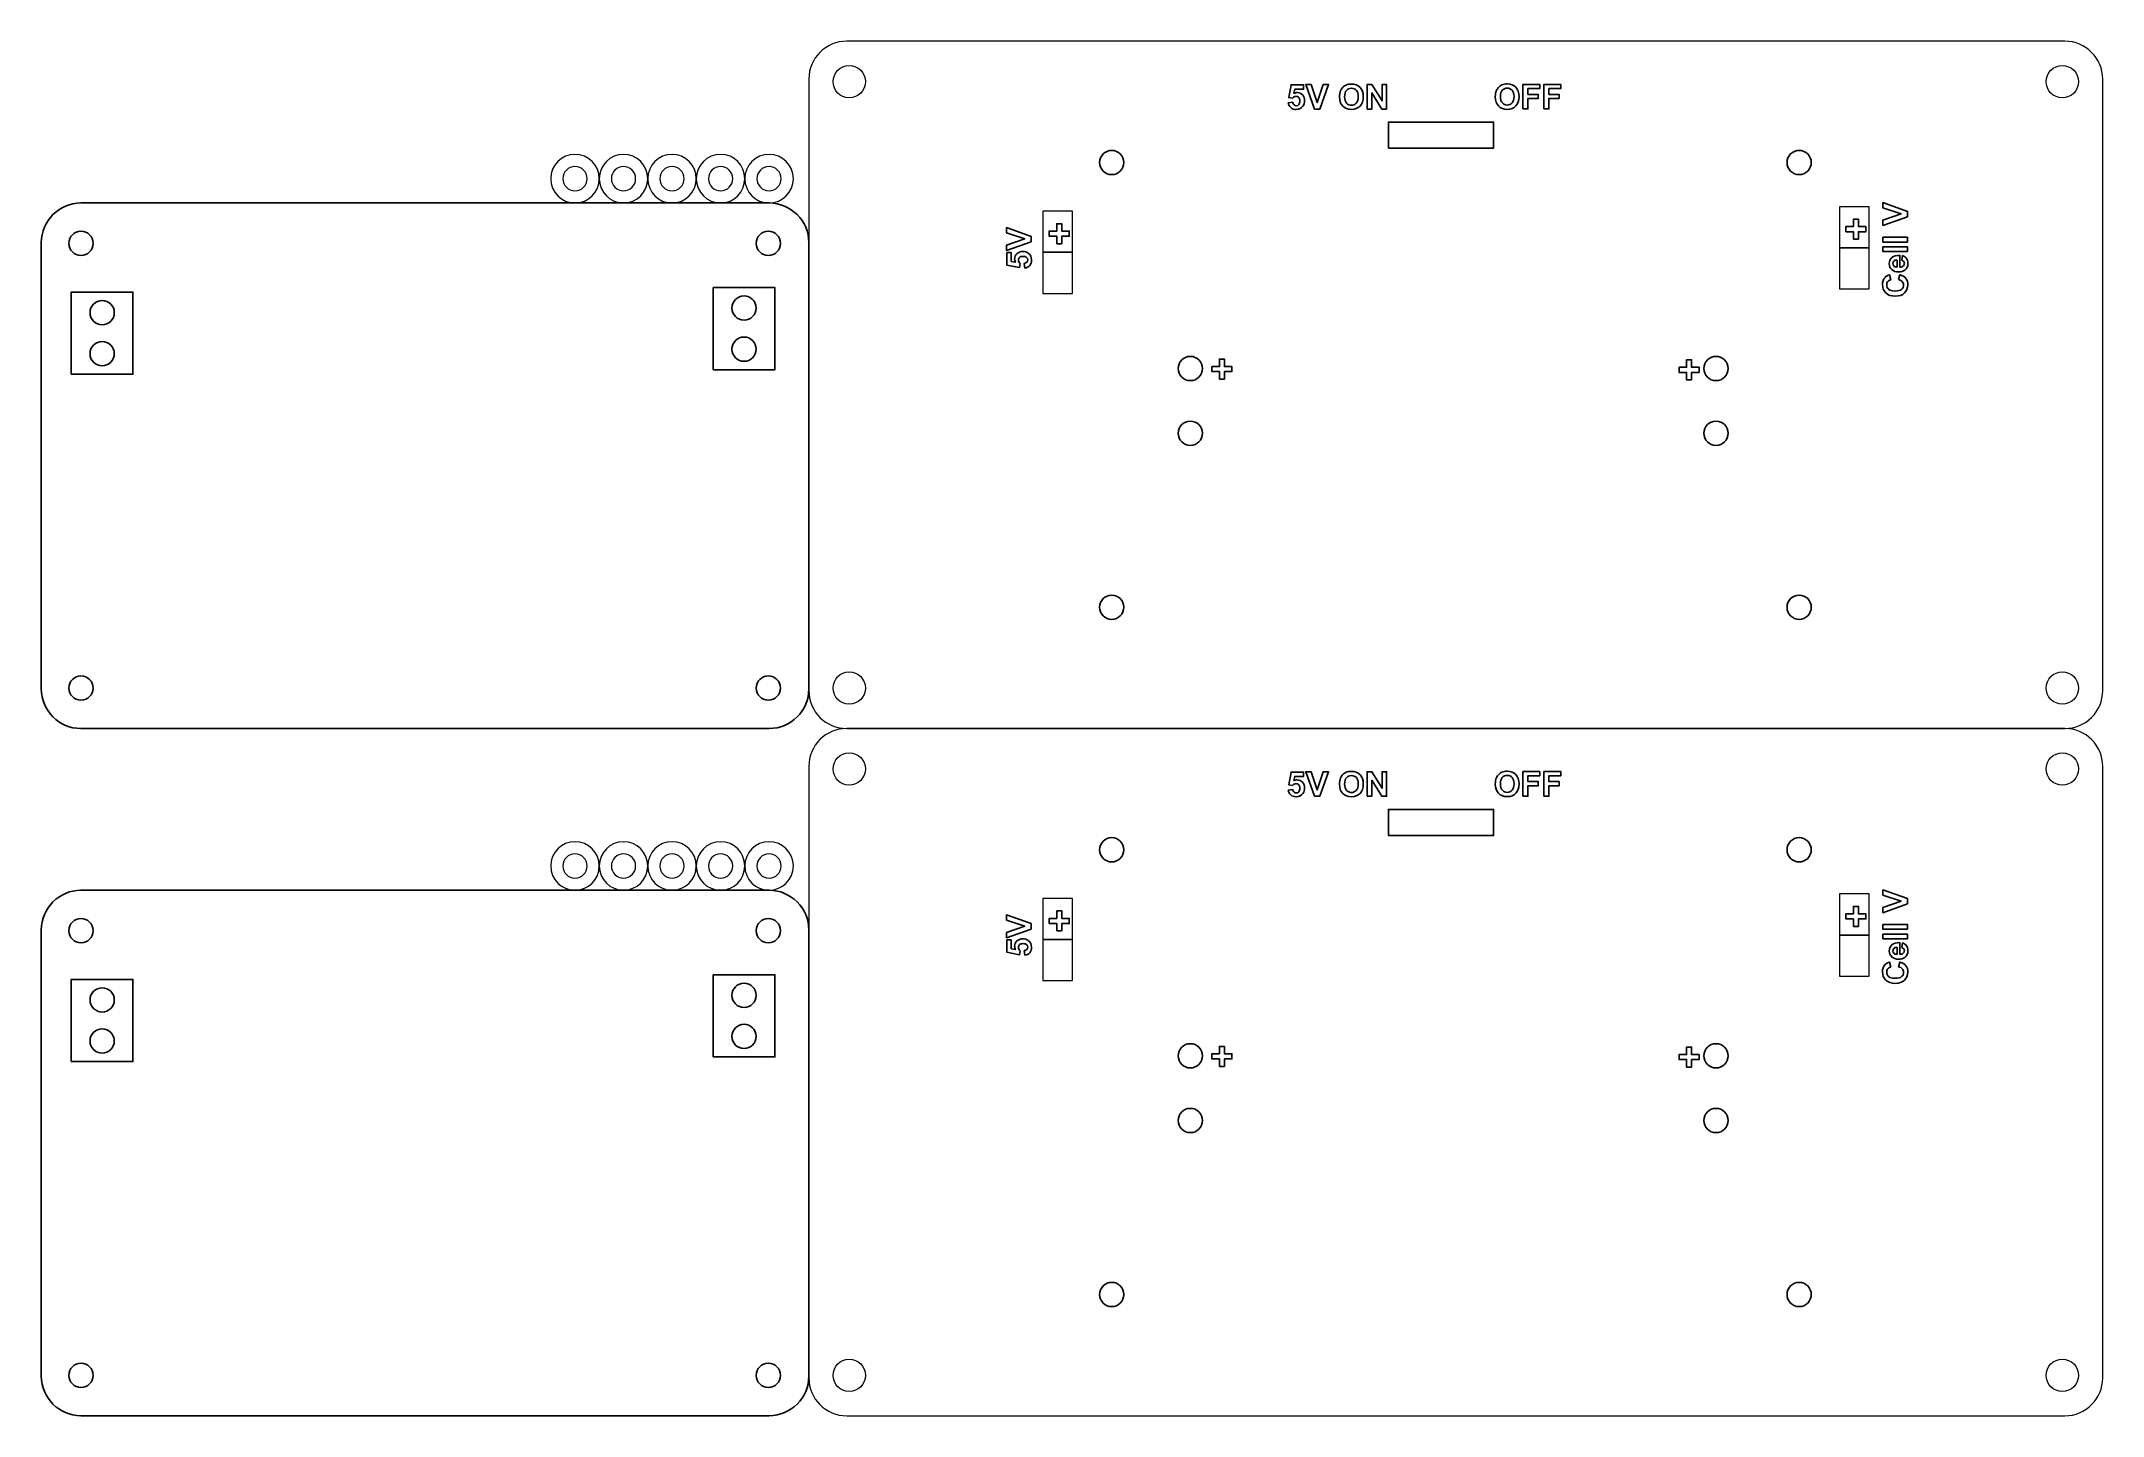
# Model space of a CAD drawing. Header units: millimetres. Extents: x -128 to 127, y -73 to 97.
import ezdxf

# ---------------------------------------------------------------- set-up
doc = ezdxf.new("R2010")
doc.units = ezdxf.units.MM
doc.header["$MEASUREMENT"] = 0
doc.layers.add('Layer 1', color=7, linetype='Continuous')

msp = doc.modelspace()

# ---------------------------------------------------------------- linework, layer by layer
at = {"layer": 'Layer 1', "color": 250, "lineweight": 25}
for points in [[(38.8064, 83.4996), (51.806, 83.4996), (51.806, 86.7202), (38.8064, 86.7202), (38.8064, 83.4996)], [(-124.0608, 55.5346), (-116.4408, 55.5346), (-116.4408, 65.6946), (-124.0608, 65.6946), (-124.0608, 55.5346)], [(-44.686, 56.0946), (-37.066, 56.0946), (-37.066, 66.2546), (-44.686, 66.2546), (-44.686, 56.0946)], [(38.8064, -1.5004), (51.806, -1.5004), (51.806, 1.7202), (38.8064, 1.7202), (38.8064, -1.5004)], [(-124.0608, -29.4654), (-116.4408, -29.4654), (-116.4408, -19.3054), (-124.0608, -19.3054), (-124.0608, -29.4654)], [(-44.686, -28.9054), (-37.066, -28.9054), (-37.066, -18.7454), (-44.686, -18.7454), (-44.686, -28.9054)]]:
    msp.add_lwpolyline(points, close=True, dxfattribs=at)
at = {"layer": 'Layer 1', "color": 250, "lineweight": 20}
for points in [[(-3.9326, 70.6141), (-0.2682, 70.6141), (-0.2682, 75.6941), (-3.9326, 75.6941), (-3.9326, 70.6141)], [(94.5882, 71.1741), (98.2526, 71.1741), (98.2526, 76.2541), (94.5882, 76.2541), (94.5882, 71.1741)], [(-3.9326, 65.5341), (-0.2682, 65.5341), (-0.2682, 70.6141), (-3.9326, 70.6141), (-3.9326, 65.5341)], [(94.5882, 66.0941), (98.2526, 66.0941), (98.2526, 71.1741), (94.5882, 71.1741), (94.5882, 66.0941)], [(-3.9326, -14.3859), (-0.2682, -14.3859), (-0.2682, -9.3059), (-3.9326, -9.3059), (-3.9326, -14.3859)], [(94.5882, -13.8259), (98.2526, -13.8259), (98.2526, -8.7459), (94.5882, -8.7459), (94.5882, -13.8259)], [(-3.9326, -19.4659), (-0.2682, -19.4659), (-0.2682, -14.3859), (-3.9326, -14.3859), (-3.9326, -19.4659)], [(94.5882, -18.9059), (98.2526, -18.9059), (98.2526, -13.8259), (94.5882, -13.8259), (94.5882, -18.9059)]]:
    msp.add_lwpolyline(points, close=True, dxfattribs=at)
for centre in [(-27.8688, 91.7197), (122.1312, 91.7197), (-27.8688, 16.7197), (122.1312, 16.7197), (-27.8688, 6.7197), (122.1312, 6.7197), (-27.8688, -68.2803), (122.1312, -68.2803)]:
    msp.add_ellipse(centre, major_axis=(0, 2), ratio=1, dxfattribs=at)
at = {"layer": 'Layer 1', "color": 250, "lineweight": 25}
for centre in [(4.5883, 81.7191), (89.5882, 81.7191), (-122.8687, 71.7196), (-37.8688, 71.7196), (14.3081, 56.2402), (79.3081, 56.2392), (14.3083, 48.239), (79.3081, 48.239), (4.5883, 26.7191), (89.5882, 26.7191), (-122.8687, 16.7196), (-37.8688, 16.7196), (4.5883, -3.2809), (89.5882, -3.2809), (-122.8687, -13.2804), (-37.8688, -13.2804), (14.3081, -28.7598), (79.3081, -28.7608), (14.3083, -36.761), (79.3081, -36.761), (4.5883, -58.2809), (89.5882, -58.2809), (-122.8687, -68.2804), (-37.8688, -68.2804)]:
    msp.add_ellipse(centre, major_axis=(0, 1.5), ratio=1, dxfattribs=at)
at = {"layer": 'Layer 1', "color": 250, "lineweight": 20}
for points, knots in [([(-28.1867, 96.7197), (-28.1867, 96.7197), (122.4491, 96.7197), (122.4491, 96.7197), (122.4491, 96.7197), (125.0244, 96.7197), (127.1312, 94.6128), (127.1312, 92.0376), (127.1312, 92.0376), (127.1312, 92.0376), (127.1312, 16.4018), (127.1312, 16.4018), (127.1312, 16.4018), (127.1312, 13.8266), (125.0244, 11.7197), (122.4491, 11.7197), (122.4491, 11.7197), (122.4491, 11.7197), (-28.1867, 11.7197), (-28.1867, 11.7197), (-28.1867, 11.7197), (-30.762, 11.7197), (-32.8688, 13.8266), (-32.8688, 16.4018), (-32.8688, 16.4018), (-32.8688, 16.4018), (-32.8688, 92.0376), (-32.8688, 92.0376), (-32.8688, 92.0376), (-32.8688, 94.6128), (-30.762, 96.7197), (-28.1867, 96.7197)], [0, 0, 0, 0, 0.11111111, 0.11111111, 0.11111111, 0.11111111, 0.22222222, 0.22222222, 0.22222222, 0.22222222, 0.33333333, 0.33333333, 0.33333333, 0.33333333, 0.44444444, 0.44444444, 0.44444444, 0.44444444, 0.55555556, 0.55555556, 0.55555556, 0.55555556, 0.66666667, 0.66666667, 0.66666667, 0.66666667, 0.77777778, 0.77777778, 0.77777778, 0.77777778, 1, 1, 1, 1]), ([(-64.7821, 79.7207), (-64.7821, 81.3776), (-63.439, 82.7207), (-61.7821, 82.7207), (-61.7821, 82.7207), (-60.1252, 82.7207), (-58.7821, 81.3776), (-58.7821, 79.7207), (-58.7821, 79.7207), (-58.7821, 78.0638), (-60.1252, 76.7207), (-61.7821, 76.7207), (-61.7821, 76.7207), (-63.439, 76.7207), (-64.7821, 78.0638), (-64.7821, 79.7207)], [0, 0, 0, 0, 0.2, 0.2, 0.2, 0.2, 0.4, 0.4, 0.4, 0.4, 0.6, 0.6, 0.6, 0.6, 1, 1, 1, 1]), ([(-58.7821, 79.7207), (-58.7821, 81.3776), (-57.439, 82.7207), (-55.7821, 82.7207), (-55.7821, 82.7207), (-54.1252, 82.7207), (-52.7821, 81.3776), (-52.7821, 79.7207), (-52.7821, 79.7207), (-52.7821, 78.0638), (-54.1252, 76.7207), (-55.7821, 76.7207), (-55.7821, 76.7207), (-57.439, 76.7207), (-58.7821, 78.0638), (-58.7821, 79.7207)], [0, 0, 0, 0, 0.2, 0.2, 0.2, 0.2, 0.4, 0.4, 0.4, 0.4, 0.6, 0.6, 0.6, 0.6, 1, 1, 1, 1]), ([(-52.7821, 79.7207), (-52.7821, 81.3776), (-51.439, 82.7207), (-49.7821, 82.7207), (-49.7821, 82.7207), (-48.1252, 82.7207), (-46.7821, 81.3776), (-46.7821, 79.7207), (-46.7821, 79.7207), (-46.7821, 78.0638), (-48.1252, 76.7207), (-49.7821, 76.7207), (-49.7821, 76.7207), (-51.439, 76.7207), (-52.7821, 78.0638), (-52.7821, 79.7207)], [0, 0, 0, 0, 0.2, 0.2, 0.2, 0.2, 0.4, 0.4, 0.4, 0.4, 0.6, 0.6, 0.6, 0.6, 1, 1, 1, 1]), ([(-46.7821, 79.7207), (-46.7821, 81.3776), (-45.439, 82.7207), (-43.7821, 82.7207), (-43.7821, 82.7207), (-42.1252, 82.7207), (-40.7821, 81.3776), (-40.7821, 79.7207), (-40.7821, 79.7207), (-40.7821, 78.0638), (-42.1252, 76.7207), (-43.7821, 76.7207), (-43.7821, 76.7207), (-45.439, 76.7207), (-46.7821, 78.0638), (-46.7821, 79.7207)], [0, 0, 0, 0, 0.2, 0.2, 0.2, 0.2, 0.4, 0.4, 0.4, 0.4, 0.6, 0.6, 0.6, 0.6, 1, 1, 1, 1]), ([(-40.7821, 79.7207), (-40.7821, 81.3776), (-39.439, 82.7207), (-37.7821, 82.7207), (-37.7821, 82.7207), (-36.1252, 82.7207), (-34.7821, 81.3776), (-34.7821, 79.7207), (-34.7821, 79.7207), (-34.7821, 78.0638), (-36.1252, 76.7207), (-37.7821, 76.7207), (-37.7821, 76.7207), (-39.439, 76.7207), (-40.7821, 78.0638), (-40.7821, 79.7207)], [0, 0, 0, 0, 0.2, 0.2, 0.2, 0.2, 0.4, 0.4, 0.4, 0.4, 0.6, 0.6, 0.6, 0.6, 1, 1, 1, 1]), ([(-63.2821, 79.7207), (-63.2821, 80.5491), (-62.6105, 81.2207), (-61.7821, 81.2207), (-61.7821, 81.2207), (-60.9537, 81.2207), (-60.2821, 80.5491), (-60.2821, 79.7207), (-60.2821, 79.7207), (-60.2821, 78.8923), (-60.9537, 78.2207), (-61.7821, 78.2207), (-61.7821, 78.2207), (-62.6105, 78.2207), (-63.2821, 78.8923), (-63.2821, 79.7207)], [0, 0, 0, 0, 0.2, 0.2, 0.2, 0.2, 0.4, 0.4, 0.4, 0.4, 0.6, 0.6, 0.6, 0.6, 1, 1, 1, 1]), ([(-57.2821, 79.7207), (-57.2821, 80.5491), (-56.6105, 81.2207), (-55.7821, 81.2207), (-55.7821, 81.2207), (-54.9537, 81.2207), (-54.2821, 80.5491), (-54.2821, 79.7207), (-54.2821, 79.7207), (-54.2821, 78.8923), (-54.9537, 78.2207), (-55.7821, 78.2207), (-55.7821, 78.2207), (-56.6105, 78.2207), (-57.2821, 78.8923), (-57.2821, 79.7207)], [0, 0, 0, 0, 0.2, 0.2, 0.2, 0.2, 0.4, 0.4, 0.4, 0.4, 0.6, 0.6, 0.6, 0.6, 1, 1, 1, 1]), ([(-51.2821, 79.7207), (-51.2821, 80.5491), (-50.6105, 81.2207), (-49.7821, 81.2207), (-49.7821, 81.2207), (-48.9537, 81.2207), (-48.2821, 80.5491), (-48.2821, 79.7207), (-48.2821, 79.7207), (-48.2821, 78.8923), (-48.9537, 78.2207), (-49.7821, 78.2207), (-49.7821, 78.2207), (-50.6105, 78.2207), (-51.2821, 78.8923), (-51.2821, 79.7207)], [0, 0, 0, 0, 0.2, 0.2, 0.2, 0.2, 0.4, 0.4, 0.4, 0.4, 0.6, 0.6, 0.6, 0.6, 1, 1, 1, 1]), ([(-45.2821, 79.7207), (-45.2821, 80.5491), (-44.6105, 81.2207), (-43.7821, 81.2207), (-43.7821, 81.2207), (-42.9537, 81.2207), (-42.2821, 80.5491), (-42.2821, 79.7207), (-42.2821, 79.7207), (-42.2821, 78.8923), (-42.9537, 78.2207), (-43.7821, 78.2207), (-43.7821, 78.2207), (-44.6105, 78.2207), (-45.2821, 78.8923), (-45.2821, 79.7207)], [0, 0, 0, 0, 0.2, 0.2, 0.2, 0.2, 0.4, 0.4, 0.4, 0.4, 0.6, 0.6, 0.6, 0.6, 1, 1, 1, 1]), ([(-39.2821, 79.7207), (-39.2821, 80.5491), (-38.6105, 81.2207), (-37.7821, 81.2207), (-37.7821, 81.2207), (-36.9537, 81.2207), (-36.2821, 80.5491), (-36.2821, 79.7207), (-36.2821, 79.7207), (-36.2821, 78.8923), (-36.9537, 78.2207), (-37.7821, 78.2207), (-37.7821, 78.2207), (-38.6105, 78.2207), (-39.2821, 78.8923), (-39.2821, 79.7207)], [0, 0, 0, 0, 0.2, 0.2, 0.2, 0.2, 0.4, 0.4, 0.4, 0.4, 0.6, 0.6, 0.6, 0.6, 1, 1, 1, 1]), ([(-28.1867, 11.7197), (-28.1867, 11.7197), (122.4491, 11.7197), (122.4491, 11.7197), (122.4491, 11.7197), (125.0244, 11.7197), (127.1312, 9.6128), (127.1312, 7.0376), (127.1312, 7.0376), (127.1312, 7.0376), (127.1312, -68.5982), (127.1312, -68.5982), (127.1312, -68.5982), (127.1312, -71.1734), (125.0244, -73.2803), (122.4491, -73.2803), (122.4491, -73.2803), (122.4491, -73.2803), (-28.1867, -73.2803), (-28.1867, -73.2803), (-28.1867, -73.2803), (-30.762, -73.2803), (-32.8688, -71.1734), (-32.8688, -68.5982), (-32.8688, -68.5982), (-32.8688, -68.5982), (-32.8688, 7.0376), (-32.8688, 7.0376), (-32.8688, 7.0376), (-32.8688, 9.6128), (-30.762, 11.7197), (-28.1867, 11.7197)], [0, 0, 0, 0, 0.11111111, 0.11111111, 0.11111111, 0.11111111, 0.22222222, 0.22222222, 0.22222222, 0.22222222, 0.33333333, 0.33333333, 0.33333333, 0.33333333, 0.44444444, 0.44444444, 0.44444444, 0.44444444, 0.55555556, 0.55555556, 0.55555556, 0.55555556, 0.66666667, 0.66666667, 0.66666667, 0.66666667, 0.77777778, 0.77777778, 0.77777778, 0.77777778, 1, 1, 1, 1]), ([(-64.7821, -5.2793), (-64.7821, -3.6224), (-63.439, -2.2793), (-61.7821, -2.2793), (-61.7821, -2.2793), (-60.1252, -2.2793), (-58.7821, -3.6224), (-58.7821, -5.2793), (-58.7821, -5.2793), (-58.7821, -6.9362), (-60.1252, -8.2793), (-61.7821, -8.2793), (-61.7821, -8.2793), (-63.439, -8.2793), (-64.7821, -6.9362), (-64.7821, -5.2793)], [0, 0, 0, 0, 0.2, 0.2, 0.2, 0.2, 0.4, 0.4, 0.4, 0.4, 0.6, 0.6, 0.6, 0.6, 1, 1, 1, 1]), ([(-58.7821, -5.2793), (-58.7821, -3.6224), (-57.439, -2.2793), (-55.7821, -2.2793), (-55.7821, -2.2793), (-54.1252, -2.2793), (-52.7821, -3.6224), (-52.7821, -5.2793), (-52.7821, -5.2793), (-52.7821, -6.9362), (-54.1252, -8.2793), (-55.7821, -8.2793), (-55.7821, -8.2793), (-57.439, -8.2793), (-58.7821, -6.9362), (-58.7821, -5.2793)], [0, 0, 0, 0, 0.2, 0.2, 0.2, 0.2, 0.4, 0.4, 0.4, 0.4, 0.6, 0.6, 0.6, 0.6, 1, 1, 1, 1]), ([(-52.7821, -5.2793), (-52.7821, -3.6224), (-51.439, -2.2793), (-49.7821, -2.2793), (-49.7821, -2.2793), (-48.1252, -2.2793), (-46.7821, -3.6224), (-46.7821, -5.2793), (-46.7821, -5.2793), (-46.7821, -6.9362), (-48.1252, -8.2793), (-49.7821, -8.2793), (-49.7821, -8.2793), (-51.439, -8.2793), (-52.7821, -6.9362), (-52.7821, -5.2793)], [0, 0, 0, 0, 0.2, 0.2, 0.2, 0.2, 0.4, 0.4, 0.4, 0.4, 0.6, 0.6, 0.6, 0.6, 1, 1, 1, 1]), ([(-46.7821, -5.2793), (-46.7821, -3.6224), (-45.439, -2.2793), (-43.7821, -2.2793), (-43.7821, -2.2793), (-42.1252, -2.2793), (-40.7821, -3.6224), (-40.7821, -5.2793), (-40.7821, -5.2793), (-40.7821, -6.9362), (-42.1252, -8.2793), (-43.7821, -8.2793), (-43.7821, -8.2793), (-45.439, -8.2793), (-46.7821, -6.9362), (-46.7821, -5.2793)], [0, 0, 0, 0, 0.2, 0.2, 0.2, 0.2, 0.4, 0.4, 0.4, 0.4, 0.6, 0.6, 0.6, 0.6, 1, 1, 1, 1]), ([(-40.7821, -5.2793), (-40.7821, -3.6224), (-39.439, -2.2793), (-37.7821, -2.2793), (-37.7821, -2.2793), (-36.1252, -2.2793), (-34.7821, -3.6224), (-34.7821, -5.2793), (-34.7821, -5.2793), (-34.7821, -6.9362), (-36.1252, -8.2793), (-37.7821, -8.2793), (-37.7821, -8.2793), (-39.439, -8.2793), (-40.7821, -6.9362), (-40.7821, -5.2793)], [0, 0, 0, 0, 0.2, 0.2, 0.2, 0.2, 0.4, 0.4, 0.4, 0.4, 0.6, 0.6, 0.6, 0.6, 1, 1, 1, 1]), ([(-63.2821, -5.2793), (-63.2821, -4.4509), (-62.6105, -3.7793), (-61.7821, -3.7793), (-61.7821, -3.7793), (-60.9537, -3.7793), (-60.2821, -4.4509), (-60.2821, -5.2793), (-60.2821, -5.2793), (-60.2821, -6.1077), (-60.9537, -6.7793), (-61.7821, -6.7793), (-61.7821, -6.7793), (-62.6105, -6.7793), (-63.2821, -6.1077), (-63.2821, -5.2793)], [0, 0, 0, 0, 0.2, 0.2, 0.2, 0.2, 0.4, 0.4, 0.4, 0.4, 0.6, 0.6, 0.6, 0.6, 1, 1, 1, 1]), ([(-57.2821, -5.2793), (-57.2821, -4.4509), (-56.6105, -3.7793), (-55.7821, -3.7793), (-55.7821, -3.7793), (-54.9537, -3.7793), (-54.2821, -4.4509), (-54.2821, -5.2793), (-54.2821, -5.2793), (-54.2821, -6.1077), (-54.9537, -6.7793), (-55.7821, -6.7793), (-55.7821, -6.7793), (-56.6105, -6.7793), (-57.2821, -6.1077), (-57.2821, -5.2793)], [0, 0, 0, 0, 0.2, 0.2, 0.2, 0.2, 0.4, 0.4, 0.4, 0.4, 0.6, 0.6, 0.6, 0.6, 1, 1, 1, 1]), ([(-51.2821, -5.2793), (-51.2821, -4.4509), (-50.6105, -3.7793), (-49.7821, -3.7793), (-49.7821, -3.7793), (-48.9537, -3.7793), (-48.2821, -4.4509), (-48.2821, -5.2793), (-48.2821, -5.2793), (-48.2821, -6.1077), (-48.9537, -6.7793), (-49.7821, -6.7793), (-49.7821, -6.7793), (-50.6105, -6.7793), (-51.2821, -6.1077), (-51.2821, -5.2793)], [0, 0, 0, 0, 0.2, 0.2, 0.2, 0.2, 0.4, 0.4, 0.4, 0.4, 0.6, 0.6, 0.6, 0.6, 1, 1, 1, 1]), ([(-45.2821, -5.2793), (-45.2821, -4.4509), (-44.6105, -3.7793), (-43.7821, -3.7793), (-43.7821, -3.7793), (-42.9537, -3.7793), (-42.2821, -4.4509), (-42.2821, -5.2793), (-42.2821, -5.2793), (-42.2821, -6.1077), (-42.9537, -6.7793), (-43.7821, -6.7793), (-43.7821, -6.7793), (-44.6105, -6.7793), (-45.2821, -6.1077), (-45.2821, -5.2793)], [0, 0, 0, 0, 0.2, 0.2, 0.2, 0.2, 0.4, 0.4, 0.4, 0.4, 0.6, 0.6, 0.6, 0.6, 1, 1, 1, 1]), ([(-39.2821, -5.2793), (-39.2821, -4.4509), (-38.6105, -3.7793), (-37.7821, -3.7793), (-37.7821, -3.7793), (-36.9537, -3.7793), (-36.2821, -4.4509), (-36.2821, -5.2793), (-36.2821, -5.2793), (-36.2821, -6.1077), (-36.9537, -6.7793), (-37.7821, -6.7793), (-37.7821, -6.7793), (-38.6105, -6.7793), (-39.2821, -6.1077), (-39.2821, -5.2793)], [0, 0, 0, 0, 0.2, 0.2, 0.2, 0.2, 0.4, 0.4, 0.4, 0.4, 0.6, 0.6, 0.6, 0.6, 1, 1, 1, 1])]:
    msp.add_open_spline(points, degree=3, knots=knots, dxfattribs=at)
at = {"layer": 'Layer 1', "color": 250}
for points, knots in [([(26.4023, 89.1129), (26.4023, 89.1129), (26.9822, 89.1729), (26.9822, 89.1729), (26.9822, 89.1729), (26.9992, 89.0417), (27.0478, 88.9372), (27.129, 88.8603), (27.129, 88.8603), (27.2108, 88.7834), (27.3047, 88.7453), (27.4112, 88.7453), (27.4112, 88.7453), (27.5326, 88.7453), (27.6356, 88.7947), (27.7195, 88.8942), (27.7195, 88.8942), (27.8035, 88.9937), (27.8458, 89.1433), (27.8458, 89.3429), (27.8458, 89.3429), (27.8458, 89.5306), (27.8042, 89.671), (27.7202, 89.7648), (27.7202, 89.7648), (27.637, 89.8587), (27.5283, 89.9053), (27.3943, 89.9053), (27.3943, 89.9053), (27.2271, 89.9053), (27.0768, 89.8319), (26.9441, 89.6851), (26.9441, 89.6851), (26.9441, 89.6851), (26.4742, 89.7529), (26.4742, 89.7529), (26.4742, 89.7529), (26.4742, 89.7529), (26.7706, 91.3276), (26.7706, 91.3276), (26.7706, 91.3276), (26.7706, 91.3276), (28.3073, 91.3276), (28.3073, 91.3276), (28.3073, 91.3276), (28.3073, 91.3276), (28.3073, 90.7858), (28.3073, 90.7858), (28.3073, 90.7858), (28.3073, 90.7858), (27.2115, 90.7858), (27.2115, 90.7858), (27.2115, 90.7858), (27.2115, 90.7858), (27.1198, 90.27), (27.1198, 90.27), (27.1198, 90.27), (27.2489, 90.3342), (27.3816, 90.3667), (27.517, 90.3667), (27.517, 90.3667), (27.7753, 90.3667), (27.994, 90.2728), (28.1732, 90.0845), (28.1732, 90.0845), (28.3531, 89.8968), (28.4427, 89.6527), (28.4427, 89.3521), (28.4427, 89.3521), (28.4427, 89.1016), (28.37, 88.8787), (28.2254, 88.6818), (28.2254, 88.6818), (28.0279, 88.4137), (27.7541, 88.2797), (27.4041, 88.2797), (27.4041, 88.2797), (27.124, 88.2797), (26.8954, 88.3552), (26.7191, 88.5054), (26.7191, 88.5054), (26.542, 88.6564), (26.4368, 88.8582), (26.4023, 89.1129)], [0, 0, 0, 0, 0.04545455, 0.04545455, 0.04545455, 0.04545455, 0.09090909, 0.09090909, 0.09090909, 0.09090909, 0.13636364, 0.13636364, 0.13636364, 0.13636364, 0.18181818, 0.18181818, 0.18181818, 0.18181818, 0.22727273, 0.22727273, 0.22727273, 0.22727273, 0.27272727, 0.27272727, 0.27272727, 0.27272727, 0.31818182, 0.31818182, 0.31818182, 0.31818182, 0.36363636, 0.36363636, 0.36363636, 0.36363636, 0.40909091, 0.40909091, 0.40909091, 0.40909091, 0.45454545, 0.45454545, 0.45454545, 0.45454545, 0.5, 0.5, 0.5, 0.5, 0.54545455, 0.54545455, 0.54545455, 0.54545455, 0.59090909, 0.59090909, 0.59090909, 0.59090909, 0.63636364, 0.63636364, 0.63636364, 0.63636364, 0.68181818, 0.68181818, 0.68181818, 0.68181818, 0.72727273, 0.72727273, 0.72727273, 0.72727273, 0.77272727, 0.77272727, 0.77272727, 0.77272727, 0.81818182, 0.81818182, 0.81818182, 0.81818182, 0.86363636, 0.86363636, 0.86363636, 0.86363636, 0.90909091, 0.90909091, 0.90909091, 0.90909091, 1, 1, 1, 1]), ([(29.6548, 88.3347), (29.6548, 88.3347), (28.5704, 91.3657), (28.5704, 91.3657), (28.5704, 91.3657), (28.5704, 91.3657), (29.2336, 91.3657), (29.2336, 91.3657), (29.2336, 91.3657), (29.2336, 91.3657), (30.0034, 89.1221), (30.0034, 89.1221), (30.0034, 89.1221), (30.0034, 89.1221), (30.7421, 91.3657), (30.7421, 91.3657), (30.7421, 91.3657), (30.7421, 91.3657), (31.394, 91.3657), (31.394, 91.3657), (31.394, 91.3657), (31.394, 91.3657), (30.3159, 88.3347), (30.3159, 88.3347), (30.3159, 88.3347), (30.3159, 88.3347), (29.6548, 88.3347), (29.6548, 88.3347)], [0, 0, 0, 0, 0.125, 0.125, 0.125, 0.125, 0.25, 0.25, 0.25, 0.25, 0.375, 0.375, 0.375, 0.375, 0.5, 0.5, 0.5, 0.5, 0.625, 0.625, 0.625, 0.625, 0.75, 0.75, 0.75, 0.75, 1, 1, 1, 1]), ([(32.7522, 89.8319), (32.7522, 90.1409), (32.7988, 90.4006), (32.8912, 90.6108), (32.8912, 90.6108), (32.9597, 90.7653), (33.0542, 90.9043), (33.1734, 91.0271), (33.1734, 91.0271), (33.2927, 91.1498), (33.4232, 91.2409), (33.565, 91.3008), (33.565, 91.3008), (33.7541, 91.3806), (33.9721, 91.4208), (34.2191, 91.4208), (34.2191, 91.4208), (34.6664, 91.4208), (35.0234, 91.2818), (35.2922, 91.0045), (35.2922, 91.0045), (35.5603, 90.7265), (35.6944, 90.3406), (35.6944, 89.846), (35.6944, 89.846), (35.6944, 89.3556), (35.561, 88.9718), (35.295, 88.6952), (35.295, 88.6952), (35.029, 88.418), (34.6727, 88.2797), (34.2275, 88.2797), (34.2275, 88.2797), (33.7767, 88.2797), (33.4176, 88.4172), (33.1516, 88.6931), (33.1516, 88.6931), (32.8856, 88.9683), (32.7522, 89.3479), (32.7522, 89.8319)], [0, 0, 0, 0, 0.09090909, 0.09090909, 0.09090909, 0.09090909, 0.18181818, 0.18181818, 0.18181818, 0.18181818, 0.27272727, 0.27272727, 0.27272727, 0.27272727, 0.36363636, 0.36363636, 0.36363636, 0.36363636, 0.45454545, 0.45454545, 0.45454545, 0.45454545, 0.54545455, 0.54545455, 0.54545455, 0.54545455, 0.63636364, 0.63636364, 0.63636364, 0.63636364, 0.72727273, 0.72727273, 0.72727273, 0.72727273, 0.81818182, 0.81818182, 0.81818182, 0.81818182, 1, 1, 1, 1]), ([(33.383, 89.8523), (33.383, 89.5087), (33.4627, 89.2484), (33.6215, 89.0706), (33.6215, 89.0706), (33.7802, 88.8935), (33.982, 88.8046), (34.2261, 88.8046), (34.2261, 88.8046), (34.471, 88.8046), (34.6713, 88.8928), (34.8287, 89.0685), (34.8287, 89.0685), (34.9853, 89.2449), (35.0636, 89.5087), (35.0636, 89.8608), (35.0636, 89.8608), (35.0636, 90.2086), (34.9874, 90.4683), (34.8343, 90.639), (34.8343, 90.639), (34.6819, 90.8105), (34.4794, 90.8958), (34.2261, 90.8958), (34.2261, 90.8958), (33.9735, 90.8958), (33.7696, 90.8091), (33.6151, 90.6362), (33.6151, 90.6362), (33.4606, 90.4626), (33.383, 90.2016), (33.383, 89.8523)], [0, 0, 0, 0, 0.11111111, 0.11111111, 0.11111111, 0.11111111, 0.22222222, 0.22222222, 0.22222222, 0.22222222, 0.33333333, 0.33333333, 0.33333333, 0.33333333, 0.44444444, 0.44444444, 0.44444444, 0.44444444, 0.55555556, 0.55555556, 0.55555556, 0.55555556, 0.66666667, 0.66666667, 0.66666667, 0.66666667, 0.77777778, 0.77777778, 0.77777778, 0.77777778, 1, 1, 1, 1]), ([(36.172, 88.3347), (36.172, 88.3347), (36.172, 91.3657), (36.172, 91.3657), (36.172, 91.3657), (36.172, 91.3657), (36.7661, 91.3657), (36.7661, 91.3657), (36.7661, 91.3657), (36.7661, 91.3657), (38.0135, 89.3345), (38.0135, 89.3345), (38.0135, 89.3345), (38.0135, 89.3345), (38.0135, 91.3657), (38.0135, 91.3657), (38.0135, 91.3657), (38.0135, 91.3657), (38.5808, 91.3657), (38.5808, 91.3657), (38.5808, 91.3657), (38.5808, 91.3657), (38.5808, 88.3347), (38.5808, 88.3347), (38.5808, 88.3347), (38.5808, 88.3347), (37.9677, 88.3347), (37.9677, 88.3347), (37.9677, 88.3347), (37.9677, 88.3347), (36.7393, 90.3272), (36.7393, 90.3272), (36.7393, 90.3272), (36.7393, 90.3272), (36.7393, 88.3347), (36.7393, 88.3347), (36.7393, 88.3347), (36.7393, 88.3347), (36.172, 88.3347), (36.172, 88.3347)], [0, 0, 0, 0, 0.09090909, 0.09090909, 0.09090909, 0.09090909, 0.18181818, 0.18181818, 0.18181818, 0.18181818, 0.27272727, 0.27272727, 0.27272727, 0.27272727, 0.36363636, 0.36363636, 0.36363636, 0.36363636, 0.45454545, 0.45454545, 0.45454545, 0.45454545, 0.54545455, 0.54545455, 0.54545455, 0.54545455, 0.63636364, 0.63636364, 0.63636364, 0.63636364, 0.72727273, 0.72727273, 0.72727273, 0.72727273, 0.81818182, 0.81818182, 0.81818182, 0.81818182, 1, 1, 1, 1]), ([(52.018, 89.848), (52.018, 90.157), (52.0646, 90.4167), (52.157, 90.6269), (52.157, 90.6269), (52.2255, 90.7814), (52.32, 90.9204), (52.4392, 91.0432), (52.4392, 91.0432), (52.5585, 91.1659), (52.689, 91.257), (52.8308, 91.3169), (52.8308, 91.3169), (53.0199, 91.3967), (53.2379, 91.4369), (53.4849, 91.4369), (53.4849, 91.4369), (53.9322, 91.4369), (54.2892, 91.2979), (54.558, 91.0206), (54.558, 91.0206), (54.8261, 90.7426), (54.9602, 90.3567), (54.9602, 89.8621), (54.9602, 89.8621), (54.9602, 89.3717), (54.8268, 88.9879), (54.5608, 88.7113), (54.5608, 88.7113), (54.2948, 88.4341), (53.9385, 88.2958), (53.4933, 88.2958), (53.4933, 88.2958), (53.0425, 88.2958), (52.6834, 88.4333), (52.4174, 88.7092), (52.4174, 88.7092), (52.1514, 88.9844), (52.018, 89.364), (52.018, 89.848)], [0, 0, 0, 0, 0.09090909, 0.09090909, 0.09090909, 0.09090909, 0.18181818, 0.18181818, 0.18181818, 0.18181818, 0.27272727, 0.27272727, 0.27272727, 0.27272727, 0.36363636, 0.36363636, 0.36363636, 0.36363636, 0.45454545, 0.45454545, 0.45454545, 0.45454545, 0.54545455, 0.54545455, 0.54545455, 0.54545455, 0.63636364, 0.63636364, 0.63636364, 0.63636364, 0.72727273, 0.72727273, 0.72727273, 0.72727273, 0.81818182, 0.81818182, 0.81818182, 0.81818182, 1, 1, 1, 1]), ([(52.6488, 89.8684), (52.6488, 89.5248), (52.7285, 89.2645), (52.8873, 89.0867), (52.8873, 89.0867), (53.046, 88.9096), (53.2478, 88.8207), (53.4919, 88.8207), (53.4919, 88.8207), (53.7368, 88.8207), (53.9371, 88.9089), (54.0945, 89.0846), (54.0945, 89.0846), (54.2511, 89.261), (54.3294, 89.5248), (54.3294, 89.8769), (54.3294, 89.8769), (54.3294, 90.2247), (54.2532, 90.4844), (54.1001, 90.6551), (54.1001, 90.6551), (53.9477, 90.8266), (53.7452, 90.9119), (53.4919, 90.9119), (53.4919, 90.9119), (53.2393, 90.9119), (53.0354, 90.8252), (52.8809, 90.6523), (52.8809, 90.6523), (52.7264, 90.4787), (52.6488, 90.2177), (52.6488, 89.8684)], [0, 0, 0, 0, 0.11111111, 0.11111111, 0.11111111, 0.11111111, 0.22222222, 0.22222222, 0.22222222, 0.22222222, 0.33333333, 0.33333333, 0.33333333, 0.33333333, 0.44444444, 0.44444444, 0.44444444, 0.44444444, 0.55555556, 0.55555556, 0.55555556, 0.55555556, 0.66666667, 0.66666667, 0.66666667, 0.66666667, 0.77777778, 0.77777778, 0.77777778, 0.77777778, 1, 1, 1, 1]), ([(55.4378, 88.3508), (55.4378, 88.3508), (55.4378, 91.3818), (55.4378, 91.3818), (55.4378, 91.3818), (55.4378, 91.3818), (57.5206, 91.3818), (57.5206, 91.3818), (57.5206, 91.3818), (57.5206, 91.3818), (57.5206, 90.8696), (57.5206, 90.8696), (57.5206, 90.8696), (57.5206, 90.8696), (56.0517, 90.8696), (56.0517, 90.8696), (56.0517, 90.8696), (56.0517, 90.8696), (56.0517, 90.15), (56.0517, 90.15), (56.0517, 90.15), (56.0517, 90.15), (57.3216, 90.15), (57.3216, 90.15), (57.3216, 90.15), (57.3216, 90.15), (57.3216, 89.6377), (57.3216, 89.6377), (57.3216, 89.6377), (57.3216, 89.6377), (56.0517, 89.6377), (56.0517, 89.6377), (56.0517, 89.6377), (56.0517, 89.6377), (56.0517, 88.3508), (56.0517, 88.3508), (56.0517, 88.3508), (56.0517, 88.3508), (55.4378, 88.3508), (55.4378, 88.3508)], [0, 0, 0, 0, 0.09090909, 0.09090909, 0.09090909, 0.09090909, 0.18181818, 0.18181818, 0.18181818, 0.18181818, 0.27272727, 0.27272727, 0.27272727, 0.27272727, 0.36363636, 0.36363636, 0.36363636, 0.36363636, 0.45454545, 0.45454545, 0.45454545, 0.45454545, 0.54545455, 0.54545455, 0.54545455, 0.54545455, 0.63636364, 0.63636364, 0.63636364, 0.63636364, 0.72727273, 0.72727273, 0.72727273, 0.72727273, 0.81818182, 0.81818182, 0.81818182, 0.81818182, 1, 1, 1, 1]), ([(58.0236, 88.3508), (58.0236, 88.3508), (58.0236, 91.3818), (58.0236, 91.3818), (58.0236, 91.3818), (58.0236, 91.3818), (60.1064, 91.3818), (60.1064, 91.3818), (60.1064, 91.3818), (60.1064, 91.3818), (60.1064, 90.8696), (60.1064, 90.8696), (60.1064, 90.8696), (60.1064, 90.8696), (58.6375, 90.8696), (58.6375, 90.8696), (58.6375, 90.8696), (58.6375, 90.8696), (58.6375, 90.15), (58.6375, 90.15), (58.6375, 90.15), (58.6375, 90.15), (59.9074, 90.15), (59.9074, 90.15), (59.9074, 90.15), (59.9074, 90.15), (59.9074, 89.6377), (59.9074, 89.6377), (59.9074, 89.6377), (59.9074, 89.6377), (58.6375, 89.6377), (58.6375, 89.6377), (58.6375, 89.6377), (58.6375, 89.6377), (58.6375, 88.3508), (58.6375, 88.3508), (58.6375, 88.3508), (58.6375, 88.3508), (58.0236, 88.3508), (58.0236, 88.3508)], [0, 0, 0, 0, 0.09090909, 0.09090909, 0.09090909, 0.09090909, 0.18181818, 0.18181818, 0.18181818, 0.18181818, 0.27272727, 0.27272727, 0.27272727, 0.27272727, 0.36363636, 0.36363636, 0.36363636, 0.36363636, 0.45454545, 0.45454545, 0.45454545, 0.45454545, 0.54545455, 0.54545455, 0.54545455, 0.54545455, 0.63636364, 0.63636364, 0.63636364, 0.63636364, 0.72727273, 0.72727273, 0.72727273, 0.72727273, 0.81818182, 0.81818182, 0.81818182, 0.81818182, 1, 1, 1, 1]), ([(102.9755, 75.0199), (102.9755, 75.0199), (99.9445, 73.9355), (99.9445, 73.9355), (99.9445, 73.9355), (99.9445, 73.9355), (99.9445, 74.5987), (99.9445, 74.5987), (99.9445, 74.5987), (99.9445, 74.5987), (102.1881, 75.3685), (102.1881, 75.3685), (102.1881, 75.3685), (102.1881, 75.3685), (99.9445, 76.1072), (99.9445, 76.1072), (99.9445, 76.1072), (99.9445, 76.1072), (99.9445, 76.7591), (99.9445, 76.7591), (99.9445, 76.7591), (99.9445, 76.7591), (102.9755, 75.681), (102.9755, 75.681), (102.9755, 75.681), (102.9755, 75.681), (102.9755, 75.0199), (102.9755, 75.0199)], [0, 0, 0, 0, 0.125, 0.125, 0.125, 0.125, 0.25, 0.25, 0.25, 0.25, 0.375, 0.375, 0.375, 0.375, 0.5, 0.5, 0.5, 0.5, 0.625, 0.625, 0.625, 0.625, 0.75, 0.75, 0.75, 0.75, 1, 1, 1, 1]), ([(-2.2129, 71.6821), (-2.2129, 71.6821), (-2.2129, 72.6007), (-2.2129, 72.6007), (-2.2129, 72.6007), (-2.2129, 72.6007), (-3.1414, 72.6007), (-3.1414, 72.6007), (-3.1414, 72.6007), (-3.1414, 72.6007), (-3.1414, 73.2329), (-3.1414, 73.2329), (-3.1414, 73.2329), (-3.1414, 73.2329), (-2.2129, 73.2329), (-2.2129, 73.2329), (-2.2129, 73.2329), (-2.2129, 73.2329), (-2.2129, 74.1515), (-2.2129, 74.1515), (-2.2129, 74.1515), (-2.2129, 74.1515), (-1.5956, 74.1515), (-1.5956, 74.1515), (-1.5956, 74.1515), (-1.5956, 74.1515), (-1.5956, 73.2329), (-1.5956, 73.2329), (-1.5956, 73.2329), (-1.5956, 73.2329), (-0.6671, 73.2329), (-0.6671, 73.2329), (-0.6671, 73.2329), (-0.6671, 73.2329), (-0.6671, 72.6007), (-0.6671, 72.6007), (-0.6671, 72.6007), (-0.6671, 72.6007), (-1.5956, 72.6007), (-1.5956, 72.6007), (-1.5956, 72.6007), (-1.5956, 72.6007), (-1.5956, 71.6821), (-1.5956, 71.6821), (-1.5956, 71.6821), (-1.5956, 71.6821), (-2.2129, 71.6821), (-2.2129, 71.6821)], [0, 0, 0, 0, 0.07692308, 0.07692308, 0.07692308, 0.07692308, 0.15384615, 0.15384615, 0.15384615, 0.15384615, 0.23076923, 0.23076923, 0.23076923, 0.23076923, 0.30769231, 0.30769231, 0.30769231, 0.30769231, 0.38461538, 0.38461538, 0.38461538, 0.38461538, 0.46153846, 0.46153846, 0.46153846, 0.46153846, 0.53846154, 0.53846154, 0.53846154, 0.53846154, 0.61538462, 0.61538462, 0.61538462, 0.61538462, 0.69230769, 0.69230769, 0.69230769, 0.69230769, 0.76923077, 0.76923077, 0.76923077, 0.76923077, 0.84615385, 0.84615385, 0.84615385, 0.84615385, 1, 1, 1, 1]), ([(96.3079, 72.2421), (96.3079, 72.2421), (96.3079, 73.1607), (96.3079, 73.1607), (96.3079, 73.1607), (96.3079, 73.1607), (95.3794, 73.1607), (95.3794, 73.1607), (95.3794, 73.1607), (95.3794, 73.1607), (95.3794, 73.7929), (95.3794, 73.7929), (95.3794, 73.7929), (95.3794, 73.7929), (96.3079, 73.7929), (96.3079, 73.7929), (96.3079, 73.7929), (96.3079, 73.7929), (96.3079, 74.7115), (96.3079, 74.7115), (96.3079, 74.7115), (96.3079, 74.7115), (96.9252, 74.7115), (96.9252, 74.7115), (96.9252, 74.7115), (96.9252, 74.7115), (96.9252, 73.7929), (96.9252, 73.7929), (96.9252, 73.7929), (96.9252, 73.7929), (97.8537, 73.7929), (97.8537, 73.7929), (97.8537, 73.7929), (97.8537, 73.7929), (97.8537, 73.1607), (97.8537, 73.1607), (97.8537, 73.1607), (97.8537, 73.1607), (96.9252, 73.1607), (96.9252, 73.1607), (96.9252, 73.1607), (96.9252, 73.1607), (96.9252, 72.2421), (96.9252, 72.2421), (96.9252, 72.2421), (96.9252, 72.2421), (96.3079, 72.2421), (96.3079, 72.2421)], [0, 0, 0, 0, 0.07692308, 0.07692308, 0.07692308, 0.07692308, 0.15384615, 0.15384615, 0.15384615, 0.15384615, 0.23076923, 0.23076923, 0.23076923, 0.23076923, 0.30769231, 0.30769231, 0.30769231, 0.30769231, 0.38461538, 0.38461538, 0.38461538, 0.38461538, 0.46153846, 0.46153846, 0.46153846, 0.46153846, 0.53846154, 0.53846154, 0.53846154, 0.53846154, 0.61538462, 0.61538462, 0.61538462, 0.61538462, 0.69230769, 0.69230769, 0.69230769, 0.69230769, 0.76923077, 0.76923077, 0.76923077, 0.76923077, 0.84615385, 0.84615385, 0.84615385, 0.84615385, 1, 1, 1, 1]), ([(-5.3845, 71.9218), (-5.3845, 71.9218), (-8.4155, 70.8374), (-8.4155, 70.8374), (-8.4155, 70.8374), (-8.4155, 70.8374), (-8.4155, 71.5006), (-8.4155, 71.5006), (-8.4155, 71.5006), (-8.4155, 71.5006), (-6.1719, 72.2704), (-6.1719, 72.2704), (-6.1719, 72.2704), (-6.1719, 72.2704), (-8.4155, 73.0091), (-8.4155, 73.0091), (-8.4155, 73.0091), (-8.4155, 73.0091), (-8.4155, 73.661), (-8.4155, 73.661), (-8.4155, 73.661), (-8.4155, 73.661), (-5.3845, 72.5829), (-5.3845, 72.5829), (-5.3845, 72.5829), (-5.3845, 72.5829), (-5.3845, 71.9218), (-5.3845, 71.9218)], [0, 0, 0, 0, 0.125, 0.125, 0.125, 0.125, 0.25, 0.25, 0.25, 0.25, 0.375, 0.375, 0.375, 0.375, 0.5, 0.5, 0.5, 0.5, 0.625, 0.625, 0.625, 0.625, 0.75, 0.75, 0.75, 0.75, 1, 1, 1, 1]), ([(102.9755, 71.8879), (102.9755, 71.8879), (99.9445, 71.8879), (99.9445, 71.8879), (99.9445, 71.8879), (99.9445, 71.8879), (99.9445, 72.4679), (99.9445, 72.4679), (99.9445, 72.4679), (99.9445, 72.4679), (102.9755, 72.4679), (102.9755, 72.4679), (102.9755, 72.4679), (102.9755, 72.4679), (102.9755, 71.8879), (102.9755, 71.8879)], [0, 0, 0, 0, 0.2, 0.2, 0.2, 0.2, 0.4, 0.4, 0.4, 0.4, 0.6, 0.6, 0.6, 0.6, 1, 1, 1, 1]), ([(-6.1627, 68.6693), (-6.1627, 68.6693), (-6.2227, 69.2492), (-6.2227, 69.2492), (-6.2227, 69.2492), (-6.0915, 69.2662), (-5.987, 69.3148), (-5.9101, 69.396), (-5.9101, 69.396), (-5.8332, 69.4778), (-5.7951, 69.5717), (-5.7951, 69.6782), (-5.7951, 69.6782), (-5.7951, 69.7996), (-5.8445, 69.9026), (-5.944, 69.9865), (-5.944, 69.9865), (-6.0435, 70.0705), (-6.1931, 70.1128), (-6.3927, 70.1128), (-6.3927, 70.1128), (-6.5804, 70.1128), (-6.7208, 70.0712), (-6.8146, 69.9872), (-6.8146, 69.9872), (-6.9085, 69.904), (-6.9551, 69.7953), (-6.9551, 69.6613), (-6.9551, 69.6613), (-6.9551, 69.4941), (-6.8817, 69.3438), (-6.7349, 69.2111), (-6.7349, 69.2111), (-6.7349, 69.2111), (-6.8027, 68.7412), (-6.8027, 68.7412), (-6.8027, 68.7412), (-6.8027, 68.7412), (-8.3774, 69.0376), (-8.3774, 69.0376), (-8.3774, 69.0376), (-8.3774, 69.0376), (-8.3774, 70.5743), (-8.3774, 70.5743), (-8.3774, 70.5743), (-8.3774, 70.5743), (-7.8356, 70.5743), (-7.8356, 70.5743), (-7.8356, 70.5743), (-7.8356, 70.5743), (-7.8356, 69.4785), (-7.8356, 69.4785), (-7.8356, 69.4785), (-7.8356, 69.4785), (-7.3198, 69.3868), (-7.3198, 69.3868), (-7.3198, 69.3868), (-7.384, 69.5159), (-7.4165, 69.6486), (-7.4165, 69.784), (-7.4165, 69.784), (-7.4165, 70.0423), (-7.3226, 70.261), (-7.1343, 70.4402), (-7.1343, 70.4402), (-6.9466, 70.6201), (-6.7025, 70.7097), (-6.4019, 70.7097), (-6.4019, 70.7097), (-6.1514, 70.7097), (-5.9285, 70.637), (-5.7316, 70.4924), (-5.7316, 70.4924), (-5.4635, 70.2949), (-5.3295, 70.0211), (-5.3295, 69.6711), (-5.3295, 69.6711), (-5.3295, 69.391), (-5.405, 69.1624), (-5.5552, 68.9861), (-5.5552, 68.9861), (-5.7062, 68.809), (-5.908, 68.7038), (-6.1627, 68.6693)], [0, 0, 0, 0, 0.04545455, 0.04545455, 0.04545455, 0.04545455, 0.09090909, 0.09090909, 0.09090909, 0.09090909, 0.13636364, 0.13636364, 0.13636364, 0.13636364, 0.18181818, 0.18181818, 0.18181818, 0.18181818, 0.22727273, 0.22727273, 0.22727273, 0.22727273, 0.27272727, 0.27272727, 0.27272727, 0.27272727, 0.31818182, 0.31818182, 0.31818182, 0.31818182, 0.36363636, 0.36363636, 0.36363636, 0.36363636, 0.40909091, 0.40909091, 0.40909091, 0.40909091, 0.45454545, 0.45454545, 0.45454545, 0.45454545, 0.5, 0.5, 0.5, 0.5, 0.54545455, 0.54545455, 0.54545455, 0.54545455, 0.59090909, 0.59090909, 0.59090909, 0.59090909, 0.63636364, 0.63636364, 0.63636364, 0.63636364, 0.68181818, 0.68181818, 0.68181818, 0.68181818, 0.72727273, 0.72727273, 0.72727273, 0.72727273, 0.77272727, 0.77272727, 0.77272727, 0.77272727, 0.81818182, 0.81818182, 0.81818182, 0.81818182, 0.86363636, 0.86363636, 0.86363636, 0.86363636, 0.90909091, 0.90909091, 0.90909091, 0.90909091, 1, 1, 1, 1]), ([(102.9755, 70.7117), (102.9755, 70.7117), (99.9445, 70.7117), (99.9445, 70.7117), (99.9445, 70.7117), (99.9445, 70.7117), (99.9445, 71.2917), (99.9445, 71.2917), (99.9445, 71.2917), (99.9445, 71.2917), (102.9755, 71.2917), (102.9755, 71.2917), (102.9755, 71.2917), (102.9755, 71.2917), (102.9755, 70.7117), (102.9755, 70.7117)], [0, 0, 0, 0, 0.2, 0.2, 0.2, 0.2, 0.4, 0.4, 0.4, 0.4, 0.6, 0.6, 0.6, 0.6, 1, 1, 1, 1]), ([(102.2812, 69.6273), (102.2812, 69.6273), (102.3786, 70.2072), (102.3786, 70.2072), (102.3786, 70.2072), (102.591, 70.1332), (102.7525, 70.0153), (102.864, 69.8552), (102.864, 69.8552), (102.9748, 69.6943), (103.0305, 69.4932), (103.0305, 69.2526), (103.0305, 69.2526), (103.0305, 68.8709), (102.9057, 68.588), (102.6559, 68.4053), (102.6559, 68.4053), (102.4555, 68.2606), (102.2029, 68.188), (101.8974, 68.188), (101.8974, 68.188), (101.5334, 68.188), (101.2476, 68.2832), (101.0416, 68.473), (101.0416, 68.473), (100.8349, 68.6628), (100.7319, 68.9034), (100.7319, 69.1941), (100.7319, 69.1941), (100.7319, 69.52), (100.8398, 69.7776), (101.0557, 69.9667), (101.0557, 69.9667), (101.2716, 70.155), (101.6025, 70.2453), (102.0484, 70.2369), (102.0484, 70.2369), (102.0484, 70.2369), (102.0484, 68.7849), (102.0484, 68.7849), (102.0484, 68.7849), (102.2206, 68.7891), (102.3546, 68.8357), (102.4506, 68.9253), (102.4506, 68.9253), (102.5465, 69.0142), (102.5945, 69.1256), (102.5945, 69.2583), (102.5945, 69.2583), (102.5945, 69.3493), (102.5698, 69.4255), (102.5204, 69.4869), (102.5204, 69.4869), (102.471, 69.549), (102.3913, 69.5955), (102.2812, 69.6273)], [0, 0, 0, 0, 0.06666667, 0.06666667, 0.06666667, 0.06666667, 0.13333333, 0.13333333, 0.13333333, 0.13333333, 0.2, 0.2, 0.2, 0.2, 0.26666667, 0.26666667, 0.26666667, 0.26666667, 0.33333333, 0.33333333, 0.33333333, 0.33333333, 0.4, 0.4, 0.4, 0.4, 0.46666667, 0.46666667, 0.46666667, 0.46666667, 0.53333333, 0.53333333, 0.53333333, 0.53333333, 0.6, 0.6, 0.6, 0.6, 0.66666667, 0.66666667, 0.66666667, 0.66666667, 0.73333333, 0.73333333, 0.73333333, 0.73333333, 0.8, 0.8, 0.8, 0.8, 0.86666667, 0.86666667, 0.86666667, 0.86666667, 1, 1, 1, 1]), ([(101.6928, 69.6612), (101.5242, 69.6569), (101.3958, 69.6139), (101.3083, 69.5313), (101.3083, 69.5313), (101.2201, 69.4488), (101.1763, 69.3486), (101.1763, 69.2301), (101.1763, 69.2301), (101.1763, 69.1038), (101.2229, 68.9993), (101.3153, 68.9168), (101.3153, 68.9168), (101.4078, 68.8342), (101.5341, 68.794), (101.6928, 68.7954), (101.6928, 68.7954), (101.6928, 68.7954), (101.6928, 69.6612), (101.6928, 69.6612)], [0, 0, 0, 0, 0.16666667, 0.16666667, 0.16666667, 0.16666667, 0.33333333, 0.33333333, 0.33333333, 0.33333333, 0.5, 0.5, 0.5, 0.5, 0.66666667, 0.66666667, 0.66666667, 0.66666667, 1, 1, 1, 1]), ([(101.8579, 67.2433), (101.8579, 67.2433), (102.0399, 67.8359), (102.0399, 67.8359), (102.0399, 67.8359), (102.3737, 67.7449), (102.6213, 67.5932), (102.7836, 67.3816), (102.7836, 67.3816), (102.9452, 67.1699), (103.0263, 66.9018), (103.0263, 66.5765), (103.0263, 66.5765), (103.0263, 66.1737), (102.8887, 65.8428), (102.6136, 65.5831), (102.6136, 65.5831), (102.3384, 65.3242), (101.9623, 65.1944), (101.4847, 65.1944), (101.4847, 65.1944), (100.9802, 65.1944), (100.5879, 65.3249), (100.3085, 65.5852), (100.3085, 65.5852), (100.0291, 65.8456), (99.8894, 66.1885), (99.8894, 66.6132), (99.8894, 66.6132), (99.8894, 66.9843), (99.9995, 67.2856), (100.2189, 67.517), (100.2189, 67.517), (100.3487, 67.6553), (100.535, 67.7583), (100.7784, 67.8275), (100.7784, 67.8275), (100.7784, 67.8275), (100.9223, 67.2221), (100.9223, 67.2221), (100.9223, 67.2221), (100.7657, 67.1861), (100.6415, 67.1113), (100.5505, 66.9978), (100.5505, 66.9978), (100.4595, 66.8835), (100.4144, 66.7452), (100.4144, 66.5829), (100.4144, 66.5829), (100.4144, 66.3578), (100.4948, 66.1751), (100.6564, 66.0354), (100.6564, 66.0354), (100.8172, 65.895), (101.0783, 65.8251), (101.4395, 65.8251), (101.4395, 65.8251), (101.8219, 65.8251), (102.095, 65.8943), (102.2573, 66.0319), (102.2573, 66.0319), (102.4202, 66.1701), (102.5014, 66.3494), (102.5014, 66.5702), (102.5014, 66.5702), (102.5014, 66.7332), (102.4499, 66.8736), (102.3461, 66.9907), (102.3461, 66.9907), (102.2424, 67.1078), (102.0802, 67.1925), (101.8579, 67.2433)], [0, 0, 0, 0, 0.05263158, 0.05263158, 0.05263158, 0.05263158, 0.10526316, 0.10526316, 0.10526316, 0.10526316, 0.15789474, 0.15789474, 0.15789474, 0.15789474, 0.21052632, 0.21052632, 0.21052632, 0.21052632, 0.26315789, 0.26315789, 0.26315789, 0.26315789, 0.31578947, 0.31578947, 0.31578947, 0.31578947, 0.36842105, 0.36842105, 0.36842105, 0.36842105, 0.42105263, 0.42105263, 0.42105263, 0.42105263, 0.47368421, 0.47368421, 0.47368421, 0.47368421, 0.52631579, 0.52631579, 0.52631579, 0.52631579, 0.57894737, 0.57894737, 0.57894737, 0.57894737, 0.63157895, 0.63157895, 0.63157895, 0.63157895, 0.68421053, 0.68421053, 0.68421053, 0.68421053, 0.73684211, 0.73684211, 0.73684211, 0.73684211, 0.78947368, 0.78947368, 0.78947368, 0.78947368, 0.84210526, 0.84210526, 0.84210526, 0.84210526, 0.89473684, 0.89473684, 0.89473684, 0.89473684, 1, 1, 1, 1]), ([(17.8946, 54.9348), (17.8946, 54.9348), (17.8946, 55.8534), (17.8946, 55.8534), (17.8946, 55.8534), (17.8946, 55.8534), (16.9661, 55.8534), (16.9661, 55.8534), (16.9661, 55.8534), (16.9661, 55.8534), (16.9661, 56.4856), (16.9661, 56.4856), (16.9661, 56.4856), (16.9661, 56.4856), (17.8946, 56.4856), (17.8946, 56.4856), (17.8946, 56.4856), (17.8946, 56.4856), (17.8946, 57.4042), (17.8946, 57.4042), (17.8946, 57.4042), (17.8946, 57.4042), (18.5119, 57.4042), (18.5119, 57.4042), (18.5119, 57.4042), (18.5119, 57.4042), (18.5119, 56.4856), (18.5119, 56.4856), (18.5119, 56.4856), (18.5119, 56.4856), (19.4404, 56.4856), (19.4404, 56.4856), (19.4404, 56.4856), (19.4404, 56.4856), (19.4404, 55.8534), (19.4404, 55.8534), (19.4404, 55.8534), (19.4404, 55.8534), (18.5119, 55.8534), (18.5119, 55.8534), (18.5119, 55.8534), (18.5119, 55.8534), (18.5119, 54.9348), (18.5119, 54.9348), (18.5119, 54.9348), (18.5119, 54.9348), (17.8946, 54.9348), (17.8946, 54.9348)], [0, 0, 0, 0, 0.07692308, 0.07692308, 0.07692308, 0.07692308, 0.15384615, 0.15384615, 0.15384615, 0.15384615, 0.23076923, 0.23076923, 0.23076923, 0.23076923, 0.30769231, 0.30769231, 0.30769231, 0.30769231, 0.38461538, 0.38461538, 0.38461538, 0.38461538, 0.46153846, 0.46153846, 0.46153846, 0.46153846, 0.53846154, 0.53846154, 0.53846154, 0.53846154, 0.61538462, 0.61538462, 0.61538462, 0.61538462, 0.69230769, 0.69230769, 0.69230769, 0.69230769, 0.76923077, 0.76923077, 0.76923077, 0.76923077, 0.84615385, 0.84615385, 0.84615385, 0.84615385, 1, 1, 1, 1]), ([(75.662, 54.8466), (75.662, 54.8466), (75.662, 55.7652), (75.662, 55.7652), (75.662, 55.7652), (75.662, 55.7652), (74.7335, 55.7652), (74.7335, 55.7652), (74.7335, 55.7652), (74.7335, 55.7652), (74.7335, 56.3974), (74.7335, 56.3974), (74.7335, 56.3974), (74.7335, 56.3974), (75.662, 56.3974), (75.662, 56.3974), (75.662, 56.3974), (75.662, 56.3974), (75.662, 57.316), (75.662, 57.316), (75.662, 57.316), (75.662, 57.316), (76.2793, 57.316), (76.2793, 57.316), (76.2793, 57.316), (76.2793, 57.316), (76.2793, 56.3974), (76.2793, 56.3974), (76.2793, 56.3974), (76.2793, 56.3974), (77.2078, 56.3974), (77.2078, 56.3974), (77.2078, 56.3974), (77.2078, 56.3974), (77.2078, 55.7652), (77.2078, 55.7652), (77.2078, 55.7652), (77.2078, 55.7652), (76.2793, 55.7652), (76.2793, 55.7652), (76.2793, 55.7652), (76.2793, 55.7652), (76.2793, 54.8466), (76.2793, 54.8466), (76.2793, 54.8466), (76.2793, 54.8466), (75.662, 54.8466), (75.662, 54.8466)], [0, 0, 0, 0, 0.07692308, 0.07692308, 0.07692308, 0.07692308, 0.15384615, 0.15384615, 0.15384615, 0.15384615, 0.23076923, 0.23076923, 0.23076923, 0.23076923, 0.30769231, 0.30769231, 0.30769231, 0.30769231, 0.38461538, 0.38461538, 0.38461538, 0.38461538, 0.46153846, 0.46153846, 0.46153846, 0.46153846, 0.53846154, 0.53846154, 0.53846154, 0.53846154, 0.61538462, 0.61538462, 0.61538462, 0.61538462, 0.69230769, 0.69230769, 0.69230769, 0.69230769, 0.76923077, 0.76923077, 0.76923077, 0.76923077, 0.84615385, 0.84615385, 0.84615385, 0.84615385, 1, 1, 1, 1]), ([(26.4023, 4.1129), (26.4023, 4.1129), (26.9822, 4.1729), (26.9822, 4.1729), (26.9822, 4.1729), (26.9992, 4.0417), (27.0478, 3.9372), (27.129, 3.8603), (27.129, 3.8603), (27.2108, 3.7834), (27.3047, 3.7453), (27.4112, 3.7453), (27.4112, 3.7453), (27.5326, 3.7453), (27.6356, 3.7947), (27.7195, 3.8942), (27.7195, 3.8942), (27.8035, 3.9937), (27.8458, 4.1433), (27.8458, 4.3429), (27.8458, 4.3429), (27.8458, 4.5306), (27.8042, 4.671), (27.7202, 4.7648), (27.7202, 4.7648), (27.637, 4.8587), (27.5283, 4.9053), (27.3943, 4.9053), (27.3943, 4.9053), (27.2271, 4.9053), (27.0768, 4.8319), (26.9441, 4.6851), (26.9441, 4.6851), (26.9441, 4.6851), (26.4742, 4.7529), (26.4742, 4.7529), (26.4742, 4.7529), (26.4742, 4.7529), (26.7706, 6.3276), (26.7706, 6.3276), (26.7706, 6.3276), (26.7706, 6.3276), (28.3073, 6.3276), (28.3073, 6.3276), (28.3073, 6.3276), (28.3073, 6.3276), (28.3073, 5.7858), (28.3073, 5.7858), (28.3073, 5.7858), (28.3073, 5.7858), (27.2115, 5.7858), (27.2115, 5.7858), (27.2115, 5.7858), (27.2115, 5.7858), (27.1198, 5.27), (27.1198, 5.27), (27.1198, 5.27), (27.2489, 5.3342), (27.3816, 5.3667), (27.517, 5.3667), (27.517, 5.3667), (27.7753, 5.3667), (27.994, 5.2728), (28.1732, 5.0845), (28.1732, 5.0845), (28.3531, 4.8968), (28.4427, 4.6527), (28.4427, 4.3521), (28.4427, 4.3521), (28.4427, 4.1016), (28.37, 3.8787), (28.2254, 3.6818), (28.2254, 3.6818), (28.0279, 3.4137), (27.7541, 3.2797), (27.4041, 3.2797), (27.4041, 3.2797), (27.124, 3.2797), (26.8954, 3.3552), (26.7191, 3.5054), (26.7191, 3.5054), (26.542, 3.6564), (26.4368, 3.8582), (26.4023, 4.1129)], [0, 0, 0, 0, 0.04545455, 0.04545455, 0.04545455, 0.04545455, 0.09090909, 0.09090909, 0.09090909, 0.09090909, 0.13636364, 0.13636364, 0.13636364, 0.13636364, 0.18181818, 0.18181818, 0.18181818, 0.18181818, 0.22727273, 0.22727273, 0.22727273, 0.22727273, 0.27272727, 0.27272727, 0.27272727, 0.27272727, 0.31818182, 0.31818182, 0.31818182, 0.31818182, 0.36363636, 0.36363636, 0.36363636, 0.36363636, 0.40909091, 0.40909091, 0.40909091, 0.40909091, 0.45454545, 0.45454545, 0.45454545, 0.45454545, 0.5, 0.5, 0.5, 0.5, 0.54545455, 0.54545455, 0.54545455, 0.54545455, 0.59090909, 0.59090909, 0.59090909, 0.59090909, 0.63636364, 0.63636364, 0.63636364, 0.63636364, 0.68181818, 0.68181818, 0.68181818, 0.68181818, 0.72727273, 0.72727273, 0.72727273, 0.72727273, 0.77272727, 0.77272727, 0.77272727, 0.77272727, 0.81818182, 0.81818182, 0.81818182, 0.81818182, 0.86363636, 0.86363636, 0.86363636, 0.86363636, 0.90909091, 0.90909091, 0.90909091, 0.90909091, 1, 1, 1, 1]), ([(29.6548, 3.3347), (29.6548, 3.3347), (28.5704, 6.3657), (28.5704, 6.3657), (28.5704, 6.3657), (28.5704, 6.3657), (29.2336, 6.3657), (29.2336, 6.3657), (29.2336, 6.3657), (29.2336, 6.3657), (30.0034, 4.1221), (30.0034, 4.1221), (30.0034, 4.1221), (30.0034, 4.1221), (30.7421, 6.3657), (30.7421, 6.3657), (30.7421, 6.3657), (30.7421, 6.3657), (31.394, 6.3657), (31.394, 6.3657), (31.394, 6.3657), (31.394, 6.3657), (30.3159, 3.3347), (30.3159, 3.3347), (30.3159, 3.3347), (30.3159, 3.3347), (29.6548, 3.3347), (29.6548, 3.3347)], [0, 0, 0, 0, 0.125, 0.125, 0.125, 0.125, 0.25, 0.25, 0.25, 0.25, 0.375, 0.375, 0.375, 0.375, 0.5, 0.5, 0.5, 0.5, 0.625, 0.625, 0.625, 0.625, 0.75, 0.75, 0.75, 0.75, 1, 1, 1, 1]), ([(32.7522, 4.8319), (32.7522, 5.1409), (32.7988, 5.4006), (32.8912, 5.6108), (32.8912, 5.6108), (32.9597, 5.7653), (33.0542, 5.9043), (33.1734, 6.0271), (33.1734, 6.0271), (33.2927, 6.1498), (33.4232, 6.2409), (33.565, 6.3008), (33.565, 6.3008), (33.7541, 6.3806), (33.9721, 6.4208), (34.2191, 6.4208), (34.2191, 6.4208), (34.6664, 6.4208), (35.0234, 6.2818), (35.2922, 6.0045), (35.2922, 6.0045), (35.5603, 5.7265), (35.6944, 5.3406), (35.6944, 4.846), (35.6944, 4.846), (35.6944, 4.3556), (35.561, 3.9718), (35.295, 3.6952), (35.295, 3.6952), (35.029, 3.418), (34.6727, 3.2797), (34.2275, 3.2797), (34.2275, 3.2797), (33.7767, 3.2797), (33.4176, 3.4172), (33.1516, 3.6931), (33.1516, 3.6931), (32.8856, 3.9683), (32.7522, 4.3479), (32.7522, 4.8319)], [0, 0, 0, 0, 0.09090909, 0.09090909, 0.09090909, 0.09090909, 0.18181818, 0.18181818, 0.18181818, 0.18181818, 0.27272727, 0.27272727, 0.27272727, 0.27272727, 0.36363636, 0.36363636, 0.36363636, 0.36363636, 0.45454545, 0.45454545, 0.45454545, 0.45454545, 0.54545455, 0.54545455, 0.54545455, 0.54545455, 0.63636364, 0.63636364, 0.63636364, 0.63636364, 0.72727273, 0.72727273, 0.72727273, 0.72727273, 0.81818182, 0.81818182, 0.81818182, 0.81818182, 1, 1, 1, 1]), ([(33.383, 4.8523), (33.383, 4.5087), (33.4627, 4.2484), (33.6215, 4.0706), (33.6215, 4.0706), (33.7802, 3.8935), (33.982, 3.8046), (34.2261, 3.8046), (34.2261, 3.8046), (34.471, 3.8046), (34.6713, 3.8928), (34.8287, 4.0685), (34.8287, 4.0685), (34.9853, 4.2449), (35.0636, 4.5087), (35.0636, 4.8608), (35.0636, 4.8608), (35.0636, 5.2086), (34.9874, 5.4683), (34.8343, 5.639), (34.8343, 5.639), (34.6819, 5.8105), (34.4794, 5.8958), (34.2261, 5.8958), (34.2261, 5.8958), (33.9735, 5.8958), (33.7696, 5.8091), (33.6151, 5.6362), (33.6151, 5.6362), (33.4606, 5.4626), (33.383, 5.2016), (33.383, 4.8523)], [0, 0, 0, 0, 0.11111111, 0.11111111, 0.11111111, 0.11111111, 0.22222222, 0.22222222, 0.22222222, 0.22222222, 0.33333333, 0.33333333, 0.33333333, 0.33333333, 0.44444444, 0.44444444, 0.44444444, 0.44444444, 0.55555556, 0.55555556, 0.55555556, 0.55555556, 0.66666667, 0.66666667, 0.66666667, 0.66666667, 0.77777778, 0.77777778, 0.77777778, 0.77777778, 1, 1, 1, 1]), ([(36.172, 3.3347), (36.172, 3.3347), (36.172, 6.3657), (36.172, 6.3657), (36.172, 6.3657), (36.172, 6.3657), (36.7661, 6.3657), (36.7661, 6.3657), (36.7661, 6.3657), (36.7661, 6.3657), (38.0135, 4.3345), (38.0135, 4.3345), (38.0135, 4.3345), (38.0135, 4.3345), (38.0135, 6.3657), (38.0135, 6.3657), (38.0135, 6.3657), (38.0135, 6.3657), (38.5808, 6.3657), (38.5808, 6.3657), (38.5808, 6.3657), (38.5808, 6.3657), (38.5808, 3.3347), (38.5808, 3.3347), (38.5808, 3.3347), (38.5808, 3.3347), (37.9677, 3.3347), (37.9677, 3.3347), (37.9677, 3.3347), (37.9677, 3.3347), (36.7393, 5.3272), (36.7393, 5.3272), (36.7393, 5.3272), (36.7393, 5.3272), (36.7393, 3.3347), (36.7393, 3.3347), (36.7393, 3.3347), (36.7393, 3.3347), (36.172, 3.3347), (36.172, 3.3347)], [0, 0, 0, 0, 0.09090909, 0.09090909, 0.09090909, 0.09090909, 0.18181818, 0.18181818, 0.18181818, 0.18181818, 0.27272727, 0.27272727, 0.27272727, 0.27272727, 0.36363636, 0.36363636, 0.36363636, 0.36363636, 0.45454545, 0.45454545, 0.45454545, 0.45454545, 0.54545455, 0.54545455, 0.54545455, 0.54545455, 0.63636364, 0.63636364, 0.63636364, 0.63636364, 0.72727273, 0.72727273, 0.72727273, 0.72727273, 0.81818182, 0.81818182, 0.81818182, 0.81818182, 1, 1, 1, 1]), ([(52.018, 4.848), (52.018, 5.157), (52.0646, 5.4167), (52.157, 5.6269), (52.157, 5.6269), (52.2255, 5.7814), (52.32, 5.9204), (52.4392, 6.0432), (52.4392, 6.0432), (52.5585, 6.1659), (52.689, 6.257), (52.8308, 6.3169), (52.8308, 6.3169), (53.0199, 6.3967), (53.2379, 6.4369), (53.4849, 6.4369), (53.4849, 6.4369), (53.9322, 6.4369), (54.2892, 6.2979), (54.558, 6.0206), (54.558, 6.0206), (54.8261, 5.7426), (54.9602, 5.3567), (54.9602, 4.8621), (54.9602, 4.8621), (54.9602, 4.3717), (54.8268, 3.9879), (54.5608, 3.7113), (54.5608, 3.7113), (54.2948, 3.4341), (53.9385, 3.2958), (53.4933, 3.2958), (53.4933, 3.2958), (53.0425, 3.2958), (52.6834, 3.4333), (52.4174, 3.7092), (52.4174, 3.7092), (52.1514, 3.9844), (52.018, 4.364), (52.018, 4.848)], [0, 0, 0, 0, 0.09090909, 0.09090909, 0.09090909, 0.09090909, 0.18181818, 0.18181818, 0.18181818, 0.18181818, 0.27272727, 0.27272727, 0.27272727, 0.27272727, 0.36363636, 0.36363636, 0.36363636, 0.36363636, 0.45454545, 0.45454545, 0.45454545, 0.45454545, 0.54545455, 0.54545455, 0.54545455, 0.54545455, 0.63636364, 0.63636364, 0.63636364, 0.63636364, 0.72727273, 0.72727273, 0.72727273, 0.72727273, 0.81818182, 0.81818182, 0.81818182, 0.81818182, 1, 1, 1, 1]), ([(52.6488, 4.8684), (52.6488, 4.5248), (52.7285, 4.2645), (52.8873, 4.0867), (52.8873, 4.0867), (53.046, 3.9096), (53.2478, 3.8207), (53.4919, 3.8207), (53.4919, 3.8207), (53.7368, 3.8207), (53.9371, 3.9089), (54.0945, 4.0846), (54.0945, 4.0846), (54.2511, 4.261), (54.3294, 4.5248), (54.3294, 4.8769), (54.3294, 4.8769), (54.3294, 5.2247), (54.2532, 5.4844), (54.1001, 5.6551), (54.1001, 5.6551), (53.9477, 5.8266), (53.7452, 5.9119), (53.4919, 5.9119), (53.4919, 5.9119), (53.2393, 5.9119), (53.0354, 5.8252), (52.8809, 5.6523), (52.8809, 5.6523), (52.7264, 5.4787), (52.6488, 5.2177), (52.6488, 4.8684)], [0, 0, 0, 0, 0.11111111, 0.11111111, 0.11111111, 0.11111111, 0.22222222, 0.22222222, 0.22222222, 0.22222222, 0.33333333, 0.33333333, 0.33333333, 0.33333333, 0.44444444, 0.44444444, 0.44444444, 0.44444444, 0.55555556, 0.55555556, 0.55555556, 0.55555556, 0.66666667, 0.66666667, 0.66666667, 0.66666667, 0.77777778, 0.77777778, 0.77777778, 0.77777778, 1, 1, 1, 1]), ([(55.4378, 3.3508), (55.4378, 3.3508), (55.4378, 6.3818), (55.4378, 6.3818), (55.4378, 6.3818), (55.4378, 6.3818), (57.5206, 6.3818), (57.5206, 6.3818), (57.5206, 6.3818), (57.5206, 6.3818), (57.5206, 5.8696), (57.5206, 5.8696), (57.5206, 5.8696), (57.5206, 5.8696), (56.0517, 5.8696), (56.0517, 5.8696), (56.0517, 5.8696), (56.0517, 5.8696), (56.0517, 5.15), (56.0517, 5.15), (56.0517, 5.15), (56.0517, 5.15), (57.3216, 5.15), (57.3216, 5.15), (57.3216, 5.15), (57.3216, 5.15), (57.3216, 4.6377), (57.3216, 4.6377), (57.3216, 4.6377), (57.3216, 4.6377), (56.0517, 4.6377), (56.0517, 4.6377), (56.0517, 4.6377), (56.0517, 4.6377), (56.0517, 3.3508), (56.0517, 3.3508), (56.0517, 3.3508), (56.0517, 3.3508), (55.4378, 3.3508), (55.4378, 3.3508)], [0, 0, 0, 0, 0.09090909, 0.09090909, 0.09090909, 0.09090909, 0.18181818, 0.18181818, 0.18181818, 0.18181818, 0.27272727, 0.27272727, 0.27272727, 0.27272727, 0.36363636, 0.36363636, 0.36363636, 0.36363636, 0.45454545, 0.45454545, 0.45454545, 0.45454545, 0.54545455, 0.54545455, 0.54545455, 0.54545455, 0.63636364, 0.63636364, 0.63636364, 0.63636364, 0.72727273, 0.72727273, 0.72727273, 0.72727273, 0.81818182, 0.81818182, 0.81818182, 0.81818182, 1, 1, 1, 1]), ([(58.0236, 3.3508), (58.0236, 3.3508), (58.0236, 6.3818), (58.0236, 6.3818), (58.0236, 6.3818), (58.0236, 6.3818), (60.1064, 6.3818), (60.1064, 6.3818), (60.1064, 6.3818), (60.1064, 6.3818), (60.1064, 5.8696), (60.1064, 5.8696), (60.1064, 5.8696), (60.1064, 5.8696), (58.6375, 5.8696), (58.6375, 5.8696), (58.6375, 5.8696), (58.6375, 5.8696), (58.6375, 5.15), (58.6375, 5.15), (58.6375, 5.15), (58.6375, 5.15), (59.9074, 5.15), (59.9074, 5.15), (59.9074, 5.15), (59.9074, 5.15), (59.9074, 4.6377), (59.9074, 4.6377), (59.9074, 4.6377), (59.9074, 4.6377), (58.6375, 4.6377), (58.6375, 4.6377), (58.6375, 4.6377), (58.6375, 4.6377), (58.6375, 3.3508), (58.6375, 3.3508), (58.6375, 3.3508), (58.6375, 3.3508), (58.0236, 3.3508), (58.0236, 3.3508)], [0, 0, 0, 0, 0.09090909, 0.09090909, 0.09090909, 0.09090909, 0.18181818, 0.18181818, 0.18181818, 0.18181818, 0.27272727, 0.27272727, 0.27272727, 0.27272727, 0.36363636, 0.36363636, 0.36363636, 0.36363636, 0.45454545, 0.45454545, 0.45454545, 0.45454545, 0.54545455, 0.54545455, 0.54545455, 0.54545455, 0.63636364, 0.63636364, 0.63636364, 0.63636364, 0.72727273, 0.72727273, 0.72727273, 0.72727273, 0.81818182, 0.81818182, 0.81818182, 0.81818182, 1, 1, 1, 1]), ([(102.9755, -9.9801), (102.9755, -9.9801), (99.9445, -11.0645), (99.9445, -11.0645), (99.9445, -11.0645), (99.9445, -11.0645), (99.9445, -10.4013), (99.9445, -10.4013), (99.9445, -10.4013), (99.9445, -10.4013), (102.1881, -9.6315), (102.1881, -9.6315), (102.1881, -9.6315), (102.1881, -9.6315), (99.9445, -8.8928), (99.9445, -8.8928), (99.9445, -8.8928), (99.9445, -8.8928), (99.9445, -8.2409), (99.9445, -8.2409), (99.9445, -8.2409), (99.9445, -8.2409), (102.9755, -9.319), (102.9755, -9.319), (102.9755, -9.319), (102.9755, -9.319), (102.9755, -9.9801), (102.9755, -9.9801)], [0, 0, 0, 0, 0.125, 0.125, 0.125, 0.125, 0.25, 0.25, 0.25, 0.25, 0.375, 0.375, 0.375, 0.375, 0.5, 0.5, 0.5, 0.5, 0.625, 0.625, 0.625, 0.625, 0.75, 0.75, 0.75, 0.75, 1, 1, 1, 1]), ([(-5.3845, -13.0782), (-5.3845, -13.0782), (-8.4155, -14.1626), (-8.4155, -14.1626), (-8.4155, -14.1626), (-8.4155, -14.1626), (-8.4155, -13.4994), (-8.4155, -13.4994), (-8.4155, -13.4994), (-8.4155, -13.4994), (-6.1719, -12.7296), (-6.1719, -12.7296), (-6.1719, -12.7296), (-6.1719, -12.7296), (-8.4155, -11.9909), (-8.4155, -11.9909), (-8.4155, -11.9909), (-8.4155, -11.9909), (-8.4155, -11.339), (-8.4155, -11.339), (-8.4155, -11.339), (-8.4155, -11.339), (-5.3845, -12.4171), (-5.3845, -12.4171), (-5.3845, -12.4171), (-5.3845, -12.4171), (-5.3845, -13.0782), (-5.3845, -13.0782)], [0, 0, 0, 0, 0.125, 0.125, 0.125, 0.125, 0.25, 0.25, 0.25, 0.25, 0.375, 0.375, 0.375, 0.375, 0.5, 0.5, 0.5, 0.5, 0.625, 0.625, 0.625, 0.625, 0.75, 0.75, 0.75, 0.75, 1, 1, 1, 1]), ([(-2.2129, -13.3179), (-2.2129, -13.3179), (-2.2129, -12.3993), (-2.2129, -12.3993), (-2.2129, -12.3993), (-2.2129, -12.3993), (-3.1414, -12.3993), (-3.1414, -12.3993), (-3.1414, -12.3993), (-3.1414, -12.3993), (-3.1414, -11.7671), (-3.1414, -11.7671), (-3.1414, -11.7671), (-3.1414, -11.7671), (-2.2129, -11.7671), (-2.2129, -11.7671), (-2.2129, -11.7671), (-2.2129, -11.7671), (-2.2129, -10.8485), (-2.2129, -10.8485), (-2.2129, -10.8485), (-2.2129, -10.8485), (-1.5956, -10.8485), (-1.5956, -10.8485), (-1.5956, -10.8485), (-1.5956, -10.8485), (-1.5956, -11.7671), (-1.5956, -11.7671), (-1.5956, -11.7671), (-1.5956, -11.7671), (-0.6671, -11.7671), (-0.6671, -11.7671), (-0.6671, -11.7671), (-0.6671, -11.7671), (-0.6671, -12.3993), (-0.6671, -12.3993), (-0.6671, -12.3993), (-0.6671, -12.3993), (-1.5956, -12.3993), (-1.5956, -12.3993), (-1.5956, -12.3993), (-1.5956, -12.3993), (-1.5956, -13.3179), (-1.5956, -13.3179), (-1.5956, -13.3179), (-1.5956, -13.3179), (-2.2129, -13.3179), (-2.2129, -13.3179)], [0, 0, 0, 0, 0.07692308, 0.07692308, 0.07692308, 0.07692308, 0.15384615, 0.15384615, 0.15384615, 0.15384615, 0.23076923, 0.23076923, 0.23076923, 0.23076923, 0.30769231, 0.30769231, 0.30769231, 0.30769231, 0.38461538, 0.38461538, 0.38461538, 0.38461538, 0.46153846, 0.46153846, 0.46153846, 0.46153846, 0.53846154, 0.53846154, 0.53846154, 0.53846154, 0.61538462, 0.61538462, 0.61538462, 0.61538462, 0.69230769, 0.69230769, 0.69230769, 0.69230769, 0.76923077, 0.76923077, 0.76923077, 0.76923077, 0.84615385, 0.84615385, 0.84615385, 0.84615385, 1, 1, 1, 1]), ([(96.3079, -12.7579), (96.3079, -12.7579), (96.3079, -11.8393), (96.3079, -11.8393), (96.3079, -11.8393), (96.3079, -11.8393), (95.3794, -11.8393), (95.3794, -11.8393), (95.3794, -11.8393), (95.3794, -11.8393), (95.3794, -11.2071), (95.3794, -11.2071), (95.3794, -11.2071), (95.3794, -11.2071), (96.3079, -11.2071), (96.3079, -11.2071), (96.3079, -11.2071), (96.3079, -11.2071), (96.3079, -10.2885), (96.3079, -10.2885), (96.3079, -10.2885), (96.3079, -10.2885), (96.9252, -10.2885), (96.9252, -10.2885), (96.9252, -10.2885), (96.9252, -10.2885), (96.9252, -11.2071), (96.9252, -11.2071), (96.9252, -11.2071), (96.9252, -11.2071), (97.8537, -11.2071), (97.8537, -11.2071), (97.8537, -11.2071), (97.8537, -11.2071), (97.8537, -11.8393), (97.8537, -11.8393), (97.8537, -11.8393), (97.8537, -11.8393), (96.9252, -11.8393), (96.9252, -11.8393), (96.9252, -11.8393), (96.9252, -11.8393), (96.9252, -12.7579), (96.9252, -12.7579), (96.9252, -12.7579), (96.9252, -12.7579), (96.3079, -12.7579), (96.3079, -12.7579)], [0, 0, 0, 0, 0.07692308, 0.07692308, 0.07692308, 0.07692308, 0.15384615, 0.15384615, 0.15384615, 0.15384615, 0.23076923, 0.23076923, 0.23076923, 0.23076923, 0.30769231, 0.30769231, 0.30769231, 0.30769231, 0.38461538, 0.38461538, 0.38461538, 0.38461538, 0.46153846, 0.46153846, 0.46153846, 0.46153846, 0.53846154, 0.53846154, 0.53846154, 0.53846154, 0.61538462, 0.61538462, 0.61538462, 0.61538462, 0.69230769, 0.69230769, 0.69230769, 0.69230769, 0.76923077, 0.76923077, 0.76923077, 0.76923077, 0.84615385, 0.84615385, 0.84615385, 0.84615385, 1, 1, 1, 1]), ([(102.9755, -13.1121), (102.9755, -13.1121), (99.9445, -13.1121), (99.9445, -13.1121), (99.9445, -13.1121), (99.9445, -13.1121), (99.9445, -12.5321), (99.9445, -12.5321), (99.9445, -12.5321), (99.9445, -12.5321), (102.9755, -12.5321), (102.9755, -12.5321), (102.9755, -12.5321), (102.9755, -12.5321), (102.9755, -13.1121), (102.9755, -13.1121)], [0, 0, 0, 0, 0.2, 0.2, 0.2, 0.2, 0.4, 0.4, 0.4, 0.4, 0.6, 0.6, 0.6, 0.6, 1, 1, 1, 1]), ([(-6.1627, -16.3307), (-6.1627, -16.3307), (-6.2227, -15.7508), (-6.2227, -15.7508), (-6.2227, -15.7508), (-6.0915, -15.7338), (-5.987, -15.6852), (-5.9101, -15.604), (-5.9101, -15.604), (-5.8332, -15.5222), (-5.7951, -15.4283), (-5.7951, -15.3218), (-5.7951, -15.3218), (-5.7951, -15.2004), (-5.8445, -15.0974), (-5.944, -15.0135), (-5.944, -15.0135), (-6.0435, -14.9295), (-6.1931, -14.8872), (-6.3927, -14.8872), (-6.3927, -14.8872), (-6.5804, -14.8872), (-6.7208, -14.9288), (-6.8146, -15.0128), (-6.8146, -15.0128), (-6.9085, -15.096), (-6.9551, -15.2047), (-6.9551, -15.3387), (-6.9551, -15.3387), (-6.9551, -15.5059), (-6.8817, -15.6562), (-6.7349, -15.7889), (-6.7349, -15.7889), (-6.7349, -15.7889), (-6.8027, -16.2588), (-6.8027, -16.2588), (-6.8027, -16.2588), (-6.8027, -16.2588), (-8.3774, -15.9624), (-8.3774, -15.9624), (-8.3774, -15.9624), (-8.3774, -15.9624), (-8.3774, -14.4257), (-8.3774, -14.4257), (-8.3774, -14.4257), (-8.3774, -14.4257), (-7.8356, -14.4257), (-7.8356, -14.4257), (-7.8356, -14.4257), (-7.8356, -14.4257), (-7.8356, -15.5215), (-7.8356, -15.5215), (-7.8356, -15.5215), (-7.8356, -15.5215), (-7.3198, -15.6132), (-7.3198, -15.6132), (-7.3198, -15.6132), (-7.384, -15.4841), (-7.4165, -15.3514), (-7.4165, -15.216), (-7.4165, -15.216), (-7.4165, -14.9577), (-7.3226, -14.739), (-7.1343, -14.5598), (-7.1343, -14.5598), (-6.9466, -14.3799), (-6.7025, -14.2903), (-6.4019, -14.2903), (-6.4019, -14.2903), (-6.1514, -14.2903), (-5.9285, -14.363), (-5.7316, -14.5076), (-5.7316, -14.5076), (-5.4635, -14.7051), (-5.3295, -14.9789), (-5.3295, -15.3289), (-5.3295, -15.3289), (-5.3295, -15.609), (-5.405, -15.8376), (-5.5552, -16.0139), (-5.5552, -16.0139), (-5.7062, -16.191), (-5.908, -16.2962), (-6.1627, -16.3307)], [0, 0, 0, 0, 0.04545455, 0.04545455, 0.04545455, 0.04545455, 0.09090909, 0.09090909, 0.09090909, 0.09090909, 0.13636364, 0.13636364, 0.13636364, 0.13636364, 0.18181818, 0.18181818, 0.18181818, 0.18181818, 0.22727273, 0.22727273, 0.22727273, 0.22727273, 0.27272727, 0.27272727, 0.27272727, 0.27272727, 0.31818182, 0.31818182, 0.31818182, 0.31818182, 0.36363636, 0.36363636, 0.36363636, 0.36363636, 0.40909091, 0.40909091, 0.40909091, 0.40909091, 0.45454545, 0.45454545, 0.45454545, 0.45454545, 0.5, 0.5, 0.5, 0.5, 0.54545455, 0.54545455, 0.54545455, 0.54545455, 0.59090909, 0.59090909, 0.59090909, 0.59090909, 0.63636364, 0.63636364, 0.63636364, 0.63636364, 0.68181818, 0.68181818, 0.68181818, 0.68181818, 0.72727273, 0.72727273, 0.72727273, 0.72727273, 0.77272727, 0.77272727, 0.77272727, 0.77272727, 0.81818182, 0.81818182, 0.81818182, 0.81818182, 0.86363636, 0.86363636, 0.86363636, 0.86363636, 0.90909091, 0.90909091, 0.90909091, 0.90909091, 1, 1, 1, 1]), ([(102.9755, -14.2883), (102.9755, -14.2883), (99.9445, -14.2883), (99.9445, -14.2883), (99.9445, -14.2883), (99.9445, -14.2883), (99.9445, -13.7083), (99.9445, -13.7083), (99.9445, -13.7083), (99.9445, -13.7083), (102.9755, -13.7083), (102.9755, -13.7083), (102.9755, -13.7083), (102.9755, -13.7083), (102.9755, -14.2883), (102.9755, -14.2883)], [0, 0, 0, 0, 0.2, 0.2, 0.2, 0.2, 0.4, 0.4, 0.4, 0.4, 0.6, 0.6, 0.6, 0.6, 1, 1, 1, 1]), ([(102.2812, -15.3727), (102.2812, -15.3727), (102.3786, -14.7928), (102.3786, -14.7928), (102.3786, -14.7928), (102.591, -14.8668), (102.7525, -14.9847), (102.864, -15.1448), (102.864, -15.1448), (102.9748, -15.3057), (103.0305, -15.5068), (103.0305, -15.7474), (103.0305, -15.7474), (103.0305, -16.1291), (102.9057, -16.412), (102.6559, -16.5947), (102.6559, -16.5947), (102.4555, -16.7394), (102.2029, -16.812), (101.8974, -16.812), (101.8974, -16.812), (101.5334, -16.812), (101.2476, -16.7168), (101.0416, -16.527), (101.0416, -16.527), (100.8349, -16.3372), (100.7319, -16.0966), (100.7319, -15.8059), (100.7319, -15.8059), (100.7319, -15.48), (100.8398, -15.2224), (101.0557, -15.0333), (101.0557, -15.0333), (101.2716, -14.845), (101.6025, -14.7547), (102.0484, -14.7631), (102.0484, -14.7631), (102.0484, -14.7631), (102.0484, -16.2151), (102.0484, -16.2151), (102.0484, -16.2151), (102.2206, -16.2109), (102.3546, -16.1643), (102.4506, -16.0747), (102.4506, -16.0747), (102.5465, -15.9858), (102.5945, -15.8744), (102.5945, -15.7417), (102.5945, -15.7417), (102.5945, -15.6507), (102.5698, -15.5745), (102.5204, -15.5131), (102.5204, -15.5131), (102.471, -15.451), (102.3913, -15.4045), (102.2812, -15.3727)], [0, 0, 0, 0, 0.06666667, 0.06666667, 0.06666667, 0.06666667, 0.13333333, 0.13333333, 0.13333333, 0.13333333, 0.2, 0.2, 0.2, 0.2, 0.26666667, 0.26666667, 0.26666667, 0.26666667, 0.33333333, 0.33333333, 0.33333333, 0.33333333, 0.4, 0.4, 0.4, 0.4, 0.46666667, 0.46666667, 0.46666667, 0.46666667, 0.53333333, 0.53333333, 0.53333333, 0.53333333, 0.6, 0.6, 0.6, 0.6, 0.66666667, 0.66666667, 0.66666667, 0.66666667, 0.73333333, 0.73333333, 0.73333333, 0.73333333, 0.8, 0.8, 0.8, 0.8, 0.86666667, 0.86666667, 0.86666667, 0.86666667, 1, 1, 1, 1]), ([(101.8579, -17.7567), (101.8579, -17.7567), (102.0399, -17.1641), (102.0399, -17.1641), (102.0399, -17.1641), (102.3737, -17.2551), (102.6213, -17.4068), (102.7836, -17.6184), (102.7836, -17.6184), (102.9452, -17.8301), (103.0263, -18.0982), (103.0263, -18.4235), (103.0263, -18.4235), (103.0263, -18.8263), (102.8887, -19.1572), (102.6136, -19.4169), (102.6136, -19.4169), (102.3384, -19.6758), (101.9623, -19.8056), (101.4847, -19.8056), (101.4847, -19.8056), (100.9802, -19.8056), (100.5879, -19.6751), (100.3085, -19.4148), (100.3085, -19.4148), (100.0291, -19.1544), (99.8894, -18.8115), (99.8894, -18.3868), (99.8894, -18.3868), (99.8894, -18.0157), (99.9995, -17.7144), (100.2189, -17.483), (100.2189, -17.483), (100.3487, -17.3447), (100.535, -17.2417), (100.7784, -17.1725), (100.7784, -17.1725), (100.7784, -17.1725), (100.9223, -17.7779), (100.9223, -17.7779), (100.9223, -17.7779), (100.7657, -17.8139), (100.6415, -17.8887), (100.5505, -18.0022), (100.5505, -18.0022), (100.4595, -18.1165), (100.4144, -18.2548), (100.4144, -18.4171), (100.4144, -18.4171), (100.4144, -18.6422), (100.4948, -18.8249), (100.6564, -18.9646), (100.6564, -18.9646), (100.8172, -19.105), (101.0783, -19.1749), (101.4395, -19.1749), (101.4395, -19.1749), (101.8219, -19.1749), (102.095, -19.1057), (102.2573, -18.9681), (102.2573, -18.9681), (102.4202, -18.8299), (102.5014, -18.6506), (102.5014, -18.4298), (102.5014, -18.4298), (102.5014, -18.2668), (102.4499, -18.1264), (102.3461, -18.0093), (102.3461, -18.0093), (102.2424, -17.8922), (102.0802, -17.8075), (101.8579, -17.7567)], [0, 0, 0, 0, 0.05263158, 0.05263158, 0.05263158, 0.05263158, 0.10526316, 0.10526316, 0.10526316, 0.10526316, 0.15789474, 0.15789474, 0.15789474, 0.15789474, 0.21052632, 0.21052632, 0.21052632, 0.21052632, 0.26315789, 0.26315789, 0.26315789, 0.26315789, 0.31578947, 0.31578947, 0.31578947, 0.31578947, 0.36842105, 0.36842105, 0.36842105, 0.36842105, 0.42105263, 0.42105263, 0.42105263, 0.42105263, 0.47368421, 0.47368421, 0.47368421, 0.47368421, 0.52631579, 0.52631579, 0.52631579, 0.52631579, 0.57894737, 0.57894737, 0.57894737, 0.57894737, 0.63157895, 0.63157895, 0.63157895, 0.63157895, 0.68421053, 0.68421053, 0.68421053, 0.68421053, 0.73684211, 0.73684211, 0.73684211, 0.73684211, 0.78947368, 0.78947368, 0.78947368, 0.78947368, 0.84210526, 0.84210526, 0.84210526, 0.84210526, 0.89473684, 0.89473684, 0.89473684, 0.89473684, 1, 1, 1, 1]), ([(101.6928, -15.3388), (101.5242, -15.3431), (101.3958, -15.3861), (101.3083, -15.4687), (101.3083, -15.4687), (101.2201, -15.5512), (101.1763, -15.6514), (101.1763, -15.7699), (101.1763, -15.7699), (101.1763, -15.8962), (101.2229, -16.0007), (101.3153, -16.0832), (101.3153, -16.0832), (101.4078, -16.1658), (101.5341, -16.206), (101.6928, -16.2046), (101.6928, -16.2046), (101.6928, -16.2046), (101.6928, -15.3388), (101.6928, -15.3388)], [0, 0, 0, 0, 0.16666667, 0.16666667, 0.16666667, 0.16666667, 0.33333333, 0.33333333, 0.33333333, 0.33333333, 0.5, 0.5, 0.5, 0.5, 0.66666667, 0.66666667, 0.66666667, 0.66666667, 1, 1, 1, 1]), ([(17.8946, -30.0652), (17.8946, -30.0652), (17.8946, -29.1466), (17.8946, -29.1466), (17.8946, -29.1466), (17.8946, -29.1466), (16.9661, -29.1466), (16.9661, -29.1466), (16.9661, -29.1466), (16.9661, -29.1466), (16.9661, -28.5144), (16.9661, -28.5144), (16.9661, -28.5144), (16.9661, -28.5144), (17.8946, -28.5144), (17.8946, -28.5144), (17.8946, -28.5144), (17.8946, -28.5144), (17.8946, -27.5958), (17.8946, -27.5958), (17.8946, -27.5958), (17.8946, -27.5958), (18.5119, -27.5958), (18.5119, -27.5958), (18.5119, -27.5958), (18.5119, -27.5958), (18.5119, -28.5144), (18.5119, -28.5144), (18.5119, -28.5144), (18.5119, -28.5144), (19.4404, -28.5144), (19.4404, -28.5144), (19.4404, -28.5144), (19.4404, -28.5144), (19.4404, -29.1466), (19.4404, -29.1466), (19.4404, -29.1466), (19.4404, -29.1466), (18.5119, -29.1466), (18.5119, -29.1466), (18.5119, -29.1466), (18.5119, -29.1466), (18.5119, -30.0652), (18.5119, -30.0652), (18.5119, -30.0652), (18.5119, -30.0652), (17.8946, -30.0652), (17.8946, -30.0652)], [0, 0, 0, 0, 0.07692308, 0.07692308, 0.07692308, 0.07692308, 0.15384615, 0.15384615, 0.15384615, 0.15384615, 0.23076923, 0.23076923, 0.23076923, 0.23076923, 0.30769231, 0.30769231, 0.30769231, 0.30769231, 0.38461538, 0.38461538, 0.38461538, 0.38461538, 0.46153846, 0.46153846, 0.46153846, 0.46153846, 0.53846154, 0.53846154, 0.53846154, 0.53846154, 0.61538462, 0.61538462, 0.61538462, 0.61538462, 0.69230769, 0.69230769, 0.69230769, 0.69230769, 0.76923077, 0.76923077, 0.76923077, 0.76923077, 0.84615385, 0.84615385, 0.84615385, 0.84615385, 1, 1, 1, 1]), ([(75.662, -30.1534), (75.662, -30.1534), (75.662, -29.2348), (75.662, -29.2348), (75.662, -29.2348), (75.662, -29.2348), (74.7335, -29.2348), (74.7335, -29.2348), (74.7335, -29.2348), (74.7335, -29.2348), (74.7335, -28.6026), (74.7335, -28.6026), (74.7335, -28.6026), (74.7335, -28.6026), (75.662, -28.6026), (75.662, -28.6026), (75.662, -28.6026), (75.662, -28.6026), (75.662, -27.684), (75.662, -27.684), (75.662, -27.684), (75.662, -27.684), (76.2793, -27.684), (76.2793, -27.684), (76.2793, -27.684), (76.2793, -27.684), (76.2793, -28.6026), (76.2793, -28.6026), (76.2793, -28.6026), (76.2793, -28.6026), (77.2078, -28.6026), (77.2078, -28.6026), (77.2078, -28.6026), (77.2078, -28.6026), (77.2078, -29.2348), (77.2078, -29.2348), (77.2078, -29.2348), (77.2078, -29.2348), (76.2793, -29.2348), (76.2793, -29.2348), (76.2793, -29.2348), (76.2793, -29.2348), (76.2793, -30.1534), (76.2793, -30.1534), (76.2793, -30.1534), (76.2793, -30.1534), (75.662, -30.1534), (75.662, -30.1534)], [0, 0, 0, 0, 0.07692308, 0.07692308, 0.07692308, 0.07692308, 0.15384615, 0.15384615, 0.15384615, 0.15384615, 0.23076923, 0.23076923, 0.23076923, 0.23076923, 0.30769231, 0.30769231, 0.30769231, 0.30769231, 0.38461538, 0.38461538, 0.38461538, 0.38461538, 0.46153846, 0.46153846, 0.46153846, 0.46153846, 0.53846154, 0.53846154, 0.53846154, 0.53846154, 0.61538462, 0.61538462, 0.61538462, 0.61538462, 0.69230769, 0.69230769, 0.69230769, 0.69230769, 0.76923077, 0.76923077, 0.76923077, 0.76923077, 0.84615385, 0.84615385, 0.84615385, 0.84615385, 1, 1, 1, 1])]:
    msp.add_open_spline(points, degree=3, knots=knots, dxfattribs=at)
at = {"layer": 'Layer 1', "color": 250, "lineweight": 25}
for points, knots in [([(-122.8695, 76.7207), (-122.8695, 76.7207), (-37.7821, 76.7207), (-37.7821, 76.7207), (-37.7821, 76.7207), (-35.0797, 76.7207), (-32.8688, 74.5097), (-32.8688, 71.8074), (-32.8688, 71.8074), (-32.8688, 71.8074), (-32.8688, 16.633), (-32.8688, 16.633), (-32.8688, 16.633), (-32.8688, 13.9307), (-35.0797, 11.7197), (-37.7821, 11.7197), (-37.7821, 11.7197), (-37.7821, 11.7197), (-122.8695, 11.7197), (-122.8695, 11.7197), (-122.8695, 11.7197), (-125.5719, 11.7197), (-127.7828, 13.9307), (-127.7828, 16.633), (-127.7828, 16.633), (-127.7828, 16.633), (-127.7828, 71.8074), (-127.7828, 71.8074), (-127.7828, 71.8074), (-127.7828, 74.5097), (-125.5719, 76.7207), (-122.8695, 76.7207)], [0, 0, 0, 0, 0.11111111, 0.11111111, 0.11111111, 0.11111111, 0.22222222, 0.22222222, 0.22222222, 0.22222222, 0.33333333, 0.33333333, 0.33333333, 0.33333333, 0.44444444, 0.44444444, 0.44444444, 0.44444444, 0.55555556, 0.55555556, 0.55555556, 0.55555556, 0.66666667, 0.66666667, 0.66666667, 0.66666667, 0.77777778, 0.77777778, 0.77777778, 0.77777778, 1, 1, 1, 1]), ([(-120.2487, 64.6546), (-119.4203, 64.6546), (-118.7487, 63.983), (-118.7487, 63.1546), (-118.7487, 63.1546), (-118.7487, 62.3262), (-119.4203, 61.6546), (-120.2487, 61.6546), (-120.2487, 61.6546), (-121.0771, 61.6546), (-121.7487, 62.3262), (-121.7487, 63.1546), (-121.7487, 63.1546), (-121.7487, 63.983), (-121.0771, 64.6546), (-120.2487, 64.6546)], [0, 0, 0, 0, 0.2, 0.2, 0.2, 0.2, 0.4, 0.4, 0.4, 0.4, 0.6, 0.6, 0.6, 0.6, 1, 1, 1, 1]), ([(-40.8739, 65.2146), (-40.0455, 65.2146), (-39.3739, 64.543), (-39.3739, 63.7146), (-39.3739, 63.7146), (-39.3739, 62.8862), (-40.0455, 62.2146), (-40.8739, 62.2146), (-40.8739, 62.2146), (-41.7023, 62.2146), (-42.3739, 62.8862), (-42.3739, 63.7146), (-42.3739, 63.7146), (-42.3739, 64.543), (-41.7023, 65.2146), (-40.8739, 65.2146)], [0, 0, 0, 0, 0.2, 0.2, 0.2, 0.2, 0.4, 0.4, 0.4, 0.4, 0.6, 0.6, 0.6, 0.6, 1, 1, 1, 1]), ([(-120.2508, 59.5746), (-119.4224, 59.5746), (-118.7508, 58.903), (-118.7508, 58.0746), (-118.7508, 58.0746), (-118.7508, 57.2462), (-119.4224, 56.5746), (-120.2508, 56.5746), (-120.2508, 56.5746), (-121.0792, 56.5746), (-121.7508, 57.2462), (-121.7508, 58.0746), (-121.7508, 58.0746), (-121.7508, 58.903), (-121.0792, 59.5746), (-120.2508, 59.5746)], [0, 0, 0, 0, 0.2, 0.2, 0.2, 0.2, 0.4, 0.4, 0.4, 0.4, 0.6, 0.6, 0.6, 0.6, 1, 1, 1, 1]), ([(-40.876, 60.1346), (-40.0476, 60.1346), (-39.376, 59.463), (-39.376, 58.6346), (-39.376, 58.6346), (-39.376, 57.8062), (-40.0476, 57.1346), (-40.876, 57.1346), (-40.876, 57.1346), (-41.7044, 57.1346), (-42.376, 57.8062), (-42.376, 58.6346), (-42.376, 58.6346), (-42.376, 59.463), (-41.7044, 60.1346), (-40.876, 60.1346)], [0, 0, 0, 0, 0.2, 0.2, 0.2, 0.2, 0.4, 0.4, 0.4, 0.4, 0.6, 0.6, 0.6, 0.6, 1, 1, 1, 1]), ([(-122.8695, -8.2793), (-122.8695, -8.2793), (-37.7821, -8.2793), (-37.7821, -8.2793), (-37.7821, -8.2793), (-35.0797, -8.2793), (-32.8688, -10.4903), (-32.8688, -13.1926), (-32.8688, -13.1926), (-32.8688, -13.1926), (-32.8688, -68.367), (-32.8688, -68.367), (-32.8688, -68.367), (-32.8688, -71.0693), (-35.0797, -73.2803), (-37.7821, -73.2803), (-37.7821, -73.2803), (-37.7821, -73.2803), (-122.8695, -73.2803), (-122.8695, -73.2803), (-122.8695, -73.2803), (-125.5719, -73.2803), (-127.7828, -71.0693), (-127.7828, -68.367), (-127.7828, -68.367), (-127.7828, -68.367), (-127.7828, -13.1926), (-127.7828, -13.1926), (-127.7828, -13.1926), (-127.7828, -10.4903), (-125.5719, -8.2793), (-122.8695, -8.2793)], [0, 0, 0, 0, 0.11111111, 0.11111111, 0.11111111, 0.11111111, 0.22222222, 0.22222222, 0.22222222, 0.22222222, 0.33333333, 0.33333333, 0.33333333, 0.33333333, 0.44444444, 0.44444444, 0.44444444, 0.44444444, 0.55555556, 0.55555556, 0.55555556, 0.55555556, 0.66666667, 0.66666667, 0.66666667, 0.66666667, 0.77777778, 0.77777778, 0.77777778, 0.77777778, 1, 1, 1, 1]), ([(-120.2487, -20.3454), (-119.4203, -20.3454), (-118.7487, -21.017), (-118.7487, -21.8454), (-118.7487, -21.8454), (-118.7487, -22.6738), (-119.4203, -23.3454), (-120.2487, -23.3454), (-120.2487, -23.3454), (-121.0771, -23.3454), (-121.7487, -22.6738), (-121.7487, -21.8454), (-121.7487, -21.8454), (-121.7487, -21.017), (-121.0771, -20.3454), (-120.2487, -20.3454)], [0, 0, 0, 0, 0.2, 0.2, 0.2, 0.2, 0.4, 0.4, 0.4, 0.4, 0.6, 0.6, 0.6, 0.6, 1, 1, 1, 1]), ([(-40.8739, -19.7854), (-40.0455, -19.7854), (-39.3739, -20.457), (-39.3739, -21.2854), (-39.3739, -21.2854), (-39.3739, -22.1138), (-40.0455, -22.7854), (-40.8739, -22.7854), (-40.8739, -22.7854), (-41.7023, -22.7854), (-42.3739, -22.1138), (-42.3739, -21.2854), (-42.3739, -21.2854), (-42.3739, -20.457), (-41.7023, -19.7854), (-40.8739, -19.7854)], [0, 0, 0, 0, 0.2, 0.2, 0.2, 0.2, 0.4, 0.4, 0.4, 0.4, 0.6, 0.6, 0.6, 0.6, 1, 1, 1, 1]), ([(-120.2508, -25.4254), (-119.4224, -25.4254), (-118.7508, -26.097), (-118.7508, -26.9254), (-118.7508, -26.9254), (-118.7508, -27.7538), (-119.4224, -28.4254), (-120.2508, -28.4254), (-120.2508, -28.4254), (-121.0792, -28.4254), (-121.7508, -27.7538), (-121.7508, -26.9254), (-121.7508, -26.9254), (-121.7508, -26.097), (-121.0792, -25.4254), (-120.2508, -25.4254)], [0, 0, 0, 0, 0.2, 0.2, 0.2, 0.2, 0.4, 0.4, 0.4, 0.4, 0.6, 0.6, 0.6, 0.6, 1, 1, 1, 1]), ([(-40.876, -24.8654), (-40.0476, -24.8654), (-39.376, -25.537), (-39.376, -26.3654), (-39.376, -26.3654), (-39.376, -27.1938), (-40.0476, -27.8654), (-40.876, -27.8654), (-40.876, -27.8654), (-41.7044, -27.8654), (-42.376, -27.1938), (-42.376, -26.3654), (-42.376, -26.3654), (-42.376, -25.537), (-41.7044, -24.8654), (-40.876, -24.8654)], [0, 0, 0, 0, 0.2, 0.2, 0.2, 0.2, 0.4, 0.4, 0.4, 0.4, 0.6, 0.6, 0.6, 0.6, 1, 1, 1, 1])]:
    msp.add_open_spline(points, degree=3, knots=knots, dxfattribs=at)

doc.saveas('drawing.dxf')
